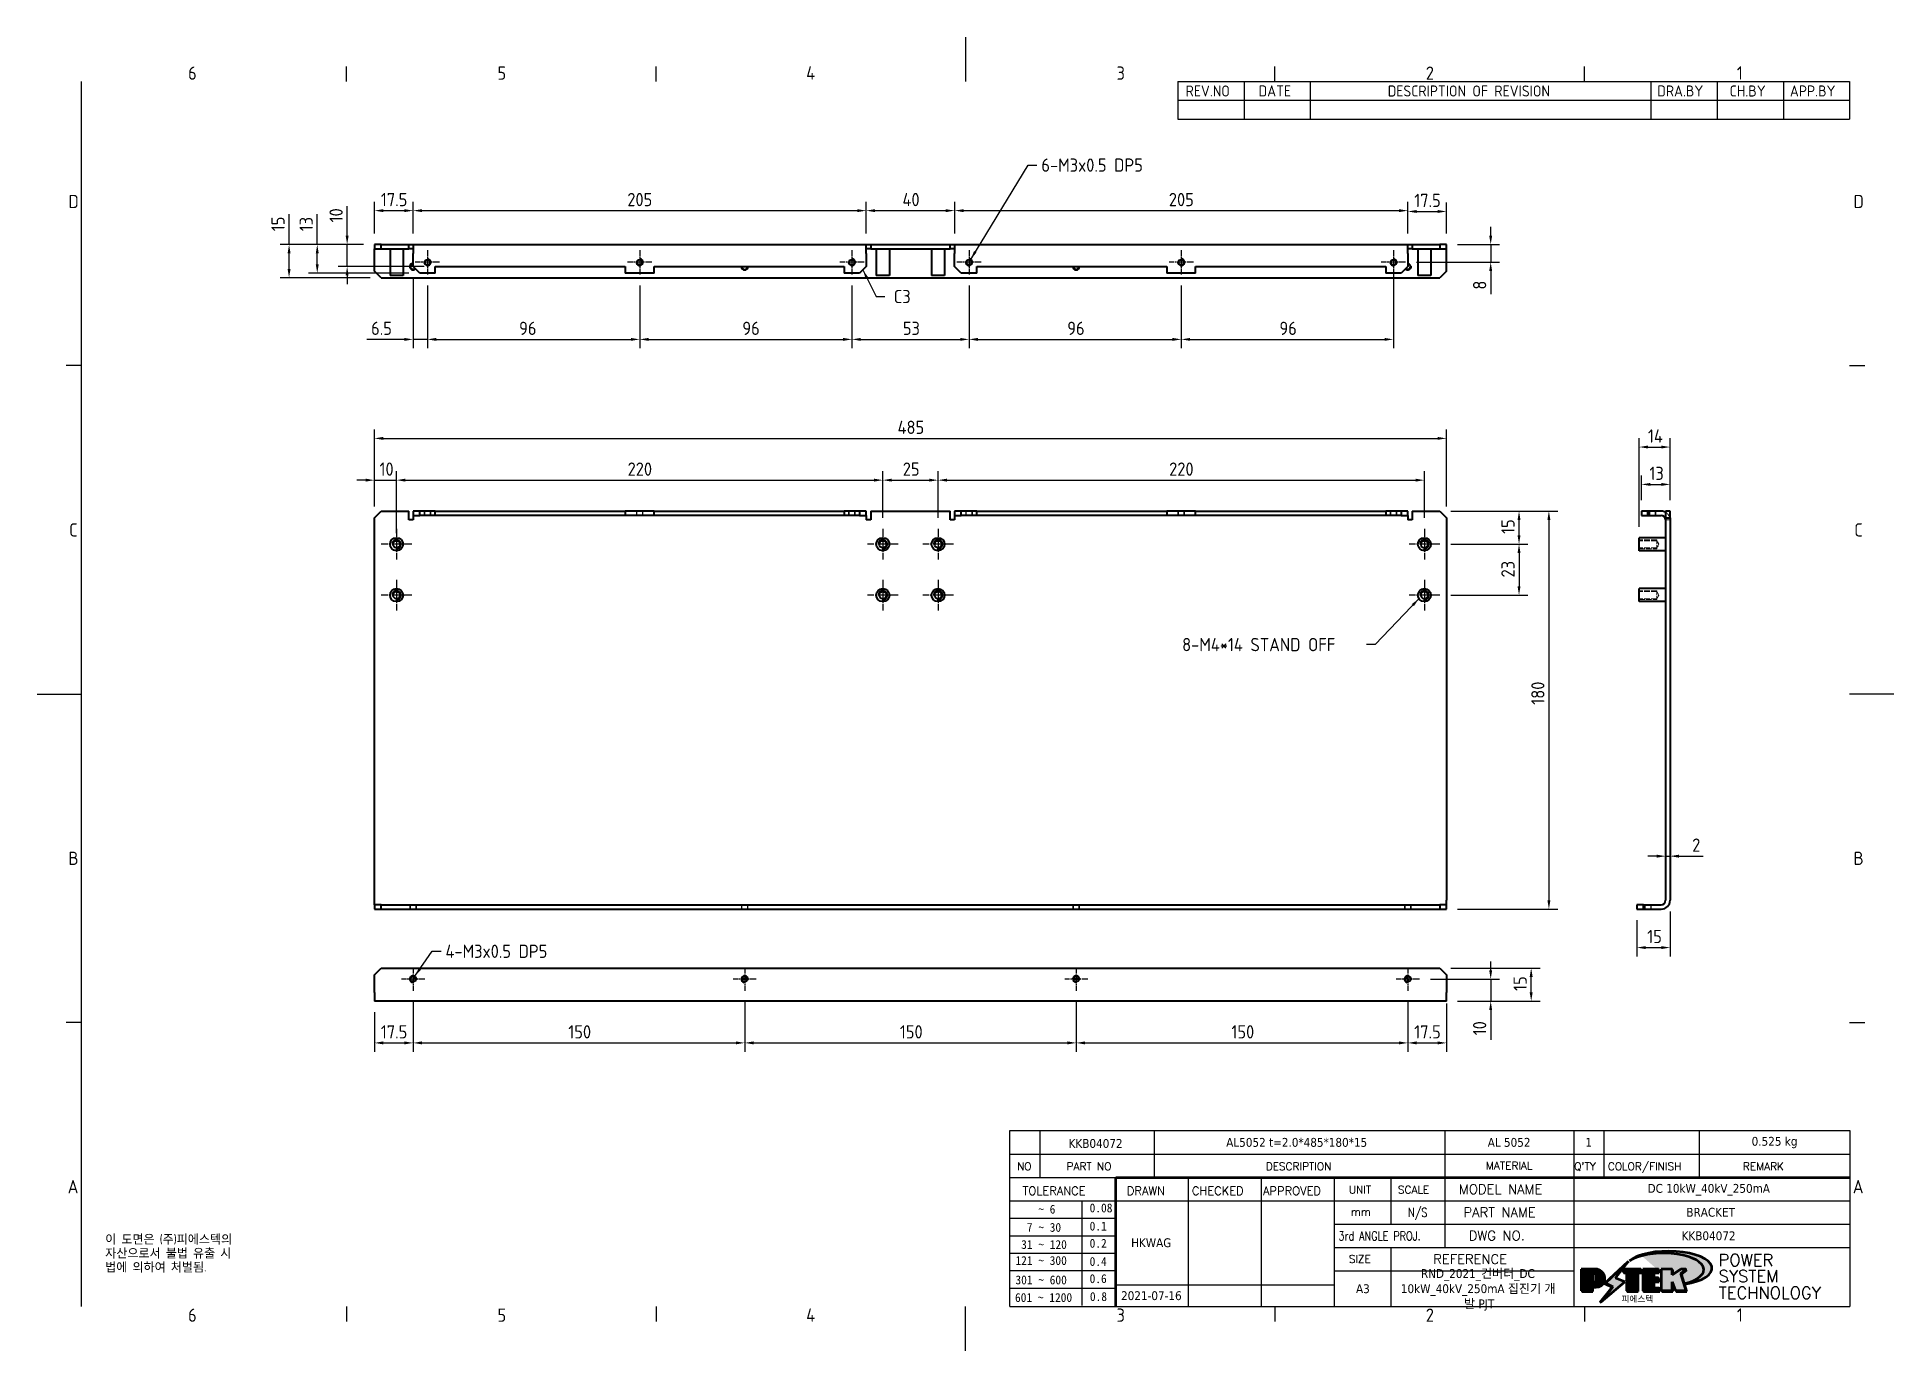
# Model space of a CAD drawing. Header units: millimetres. Extents: x 0 to 840, y 0 to 594.
import ezdxf
from ezdxf.enums import TextEntityAlignment as Align

# ---------------------------------------------------------------- set-up
doc = ezdxf.new("R2010")
doc.units = ezdxf.units.MM
doc.header["$LTSCALE"] = 2
doc.linetypes.add('CHAIN', pattern=[0.3543, 0.2362, -0.0295, 0.0591, -0.0295])
doc.linetypes.add('DASHED', pattern=[0.2067, 0.1654, -0.0413])
doc.layers.get('0').update_dxf_attribs({"color": 3, "lineweight": 25})
for name, color, linetype, lineweight in [('가려진 것(ISO)', 2, 'DASHED', 18), ('가시적인 것(ISO)', 3, 'Continuous', 40), ('가시적인 좁은 것(ISO)', 3, 'Continuous', 35), ('경계(ISO)', 7, 'Continuous', 25), ('기호(ISO)', 5, 'Continuous', 25), ('제목(ISO)', 5, 'Continuous', 50), ('중심 표식(ISO)', 1, 'Continuous', 25), ('치수(ISO)', 2, 'Continuous', 25), ('해치(ISO)', 7, 'Continuous', 18)]:
    doc.layers.add(name, color=color, linetype=linetype, lineweight=lineweight)
doc.styles.add('HAN_291', font='')
doc.styles.add('HAN_370', font='', dxfattribs={"width": 2})
doc.styles.add('ISO ProportionalPSTEK', font='isocp.shx')
doc.styles.add('RC_284', font='ROMANC.shx')
doc.styles.add('RC_287', font='ROMANC.shx')
doc.styles.add('RC_292', font='ROMANC.shx')
doc.styles.add('ROMANT_294', font='romant.shx')
doc.styles.add('문자 텍스트_PSTEK_POSCO', font='isocp.shx')
doc.styles.add('치수 텍스트_PSTEK_POSCO', font='isocp.shx')
doc.styles.add('텍스트 스타일198', font='tahoma.ttf')
doc.styles.add('텍스트 스타일333', font='ROMANC.shx', dxfattribs={"width": 0.8})
doc.styles.get('HAN_291').set_extended_font_data('GulimChe')
doc.styles.get('HAN_370').set_extended_font_data('GulimChe')
doc.dimstyles.new('치수_PSTEK_POSCO', dxfattribs={"dimscale": 2, "dimtxt": 3, "dimasz": 2, "dimexe": 2, "dimexo": 2.5, "dimgap": 1, "dimtad": 1, "dimrnd": 1e-08, "dimdsep": 46, "dimtxsty": '치수 텍스트_PSTEK_POSCO', "dimcen": 0.09, "dimdle": 10, "dimclrd": 7, "dimclre": 7, "dimclrt": 2, "dimadec": 1, "dimazin": 2, "dimtfac": 1, "dimtmove": 0, "dimatfit": 3, "dimfxl": 0, "dimtolj": 1, "dimlwd": -1, "dimlwe": -1, "dimarcsym": 0})
doc.dimstyles.new('치수_PSTEK_POSCO$7', dxfattribs={"dimscale": 2, "dimtxt": 3, "dimasz": 2, "dimexe": 2, "dimexo": 2.5, "dimgap": 1, "dimtad": 1, "dimrnd": 1e-08, "dimdsep": 46, "dimtxsty": '치수 텍스트_PSTEK_POSCO', "dimcen": 0.09, "dimdle": 10, "dimclrd": 7, "dimclre": 7, "dimclrt": 2, "dimadec": 1, "dimazin": 2, "dimtfac": 1, "dimtmove": 0, "dimatfit": 3, "dimfxl": 0, "dimtolj": 1, "dimlwd": -1, "dimlwe": -1, "dimarcsym": 0})

msp = doc.modelspace()

# ---------------------------------------------------------------- texts
at = {"layer": '기호(ISO)', "color": 2, "char_height": 6, "attachment_point": 4, "line_spacing_factor": 0.525, "style": '치수 텍스트_PSTEK_POSCO'}
for s, insert, width in [('{6-M3x0.5 DP5}', (454.33, 536.149), 54.56167), ('{4-M3x0.5 DP5}', (184.749, 180.67), 55.2334)]:
    msp.add_mtext(s, dxfattribs=dict(at, insert=insert, width=width))
at = {"layer": '기호(ISO)', "color": 2, "insert": (387.531, 476.727), "char_height": 6, "attachment_point": 4, "style": '치수 텍스트_PSTEK_POSCO'}
msp.add_mtext('{C3}', dxfattribs=at)
at = {"layer": '기호(ISO)', "color": 2, "insert": (518.016, 319.334), "char_height": 6, "width": 81.36115, "attachment_point": 4, "style": '치수 텍스트_PSTEK_POSCO'}
msp.add_mtext('{\\fISOCP|b0|i0;\\H6.0000;8-M4*14 STAND OFF}', dxfattribs=at)
at = {"layer": '기호(ISO)', "color": 7, "insert": (30.789, 52.457), "char_height": 4, "width": 102.48028, "attachment_point": 1, "line_spacing_factor": 0.944221, "style": '문자 텍스트_PSTEK_POSCO'}
msp.add_mtext('{이 도면은 (주)피에스텍의\\P자산으로서 불법 유출 시 \\P법에 의하여 처벌됨.}', dxfattribs=at)

# ---------------------------------------------------------------- blocks, each defined once
blk = doc.blocks.new('경계 Default Border')
at = {"layer": '경계(ISO)'}
for p, q in [((70, 287), (70, 290.4)), ((140, 287), (140, 290.4)), ((280, 287), (280, 290.4)), ((350, 287), (350, 290.4)), ((10, 222.75), (6.6, 222.75)), ((410, 222.75), (413.4, 222.75)), ((10, 74.25), (6.6, 74.25)), ((410, 74.25), (413.4, 74.25)), ((70, 10), (70, 6.6)), ((140, 10), (140, 6.6)), ((280, 10), (280, 6.6)), ((350, 10), (350, 6.6))]:
    blk.add_line(p, q, dxfattribs=at)
at = {"layer": '경계(ISO)', "flags": 128}
for points in [[(210, 297), (210, 287)], [(10, 10), (10, 287)], [(0, 148.5), (10, 148.5)], [(420, 148.5), (410, 148.5)], [(210, 0), (210, 10)]]:
    blk.add_lwpolyline(points, dxfattribs=at)
at = {"layer": '경계(ISO)', "color": 2, "char_height": 3, "attachment_point": 7, "style": '문자 텍스트_PSTEK_POSCO'}
for s, insert in [('6', (34.14, 287.37)), ('5', (104.14, 287.37)), ('4', (173.97, 287.4)), ('3', (244.17, 287.37)), ('2', (314.13, 287.37)), ('1', (384.49, 287.4)), ('D', (7.08, 258.35)), ('D', (410.88, 258.35)), ('C', (7.24, 184.1)), ('C', (411.04, 184.1)), ('B', (7.08, 109.85)), ('B', (410.88, 109.85)), ('A', (6.91, 35.62)), ('A', (410.71, 35.62)), ('6', (34.14, 6.57)), ('5', (104.14, 6.57)), ('4', (173.97, 6.6)), ('3', (244.17, 6.57)), ('2', (314.13, 6.57)), ('1', (384.49, 6.6))]:
    blk.add_mtext(s, dxfattribs=dict(at, insert=insert))
blk = doc.blocks.new('제목 블록 PSTEK')
for color, points in [(252, [(317.22, 17.06), (322.03, 21.63), (322.28, 21.94), (317.05, 16.98), (318.75, 16.19), (316, 12.72), (316.34, 13), (318.92, 16.27)]), (5, [(321.62, 17.42), (319.53, 18.25), (322.45, 22.02), (317.22, 17.06), (318.92, 16.27), (316.17, 12.8)]), (1, [(324.48, 19.61), (325.24, 19.61), (325.24, 20.26), (321.23, 20.26), (321.23, 19.61), (321.98, 19.61), (321.98, 15.34), (324.48, 15.34)]), (252, [(321.98, 19.61), (321.4, 19.61), (321.4, 19.46), (321.98, 19.46)]), (252, [(324.66, 19.46), (325.42, 19.46), (325.42, 20.11), (325.24, 20.11), (325.24, 19.61), (324.48, 19.61), (324.48, 15.34), (322.16, 15.34), (322.16, 15.19), (324.66, 15.19)]), (1, [(329.23, 20.26), (325.66, 20.26), (325.66, 15.34), (329.36, 15.34), (329.36, 15.99), (328.11, 15.99), (328.11, 17.56), (329.23, 17.56), (329.23, 18.26), (328.11, 18.26), (328.11, 19.61), (329.23, 19.61)]), (252, [(328.29, 19.46), (329.41, 19.46), (329.41, 20.11), (329.23, 20.11), (329.23, 19.61), (328.11, 19.61), (328.11, 18.26), (328.29, 18.26)]), (252, [(328.29, 17.42), (329.41, 17.42), (329.41, 18.11), (329.23, 18.11), (329.23, 17.56), (328.11, 17.56), (328.11, 15.99), (328.29, 15.99)]), (1, [(332.33, 20.26), (329.86, 20.26), (329.86, 15.34), (332.33, 15.34), (332.33, 17.43), (333.07, 15.34), (335.49, 15.34), (334.25, 19.31), (335.44, 20.26), (334.31, 20.26), (332.33, 19)]), (252, [(332.51, 16.93), (332.33, 17.43), (332.33, 15.34), (330.04, 15.34), (330.04, 15.19), (332.51, 15.19)]), (252, [(332.51, 20.11), (332.33, 20.11), (332.33, 19), (332.51, 19.11)]), (252, [(335.62, 20.11), (335.25, 20.11), (334.25, 19.31), (335.49, 15.34), (333.2, 15.34), (333.25, 15.19), (335.66, 15.19), (334.43, 19.16)]), (252, [(329.54, 15.85), (329.36, 15.85), (329.36, 15.34), (325.83, 15.34), (325.83, 15.19), (329.54, 15.19)])]:
    blk.add_hatch(color=color).paths.add_polyline_path(points)
h = blk.add_hatch(color=1)
edge = h.paths.add_edge_path(flags=0)
edge.add_line((314.22, 19.61), (314.22, 17))
edge.add_line((314.22, 17), (314.35, 17))
edge.add_arc((314.35, 17.65), 0.651, 270, 360)
edge.add_line((315, 17.65), (315, 18.96))
edge.add_arc((314.35, 18.96), 0.651, 0, 90)
edge.add_line((314.35, 19.61), (314.22, 19.61))
edge = h.paths.add_edge_path()
edge.add_arc((314.98, 18.29), 1.97, 270, 450)
edge.add_line((314.98, 20.26), (311.77, 20.26))
edge.add_line((311.77, 20.26), (311.77, 15.34))
edge.add_line((311.77, 15.34), (314.22, 15.34))
edge.add_line((314.22, 15.34), (314.22, 16.32))
edge.add_line((314.22, 16.32), (314.98, 16.32))
h = blk.add_hatch(color=252)
edge = h.paths.add_edge_path()
edge.add_arc((314.98, 18.29), 1.97, 270, 406.8279)
edge.add_arc((315.16, 18.14), 1.97, -90, 53.561, ccw=False)
edge.add_line((315.16, 16.17), (314.4, 16.17))
edge.add_line((314.4, 16.17), (314.4, 15.19))
edge.add_line((314.4, 15.19), (311.94, 15.19))
edge.add_line((311.94, 15.19), (311.94, 15.34))
edge.add_line((311.94, 15.34), (314.22, 15.34))
edge.add_line((314.22, 15.34), (314.22, 16.32))
edge.add_line((314.22, 16.32), (314.98, 16.32))
h = blk.add_hatch(color=252)
edge = h.paths.add_edge_path()
edge.add_line((314.4, 19.46), (314.53, 19.46))
edge.add_arc((314.53, 18.81), 0.651, 60.4189, 90, ccw=False)
edge.add_arc((314.35, 18.96), 0.651, 39.9699, 90)
edge.add_line((314.35, 19.61), (314.22, 19.61))
edge.add_line((314.22, 19.61), (314.22, 17))
edge.add_line((314.22, 17), (314.35, 17))
edge.add_arc((314.35, 17.65), 0.651, 270, 274.6931)
edge.add_line((314.4, 17), (314.4, 19.46))
at = {"layer": '해치(ISO)'}
h = blk.add_hatch(color=140, dxfattribs=at)
edge = h.paths.add_edge_path()
edge.add_ellipse((330.37, 20.16), major_axis=(9.1, 0), ratio=0.40699, start_angle=301.3098, end_angle=507.7437)
edge.add_ellipse((331.53, 20.46), major_axis=(-9.82, 0), ratio=0.39426, start_angle=111.5121, end_angle=334.4703, ccw=False)
edge.add_line((335.14, 16.86), (335.1, 16.99))
at = {"color": 180}
for p, q in [((182.48, 11.79), (182.48, 51.57)), ((182.48, 51.57), (372.48, 51.57)), ((189.27, 51.57), (189.27, 41.01)), ((215.22, 41.01), (215.22, 51.57)), ((280.88, 51.57), (280.88, 41.01)), ((310.09, 51.57), (310.09, 41.01)), ((316.9, 51.57), (316.9, 41.01)), ((338.46, 51.57), (338.46, 41.01)), ((372.48, 51.57), (372.48, 11.79)), ((182.48, 46.29), (372.48, 46.29)), ((182.48, 41.01), (206.45, 41.01)), ((222.94, 11.79), (222.94, 41.01)), ((239.43, 11.79), (239.43, 41.01)), ((255.92, 11.79), (255.92, 41.01)), ((268.69, 41.01), (268.69, 30.45)), ((280.88, 41.01), (280.88, 25.17)), ((310.09, 41.01), (310.09, 11.79)), ((182.48, 35.73), (206.45, 35.73)), ((198.86, 12.03), (198.86, 35.73)), ((206.45, 35.73), (372.48, 35.73)), ((182.48, 31.78), (206.45, 31.78)), ((255.92, 30.45), (372.48, 30.45)), ((182.48, 27.83), (206.45, 27.83)), ((182.48, 23.88), (206.45, 23.88)), ((255.92, 25.17), (372.48, 25.17)), ((268.69, 25.17), (268.69, 11.79)), ((182.48, 19.93), (206.45, 19.93)), ((255.92, 19.89), (310.09, 19.89)), ((182.48, 15.98), (206.45, 15.98)), ((206.45, 16.74), (255.92, 16.74)), ((182.48, 11.79), (372.48, 11.79))]:
    blk.add_line(p, q, dxfattribs=at)
at = {"color": 7, "lineweight": 50}
for p, q in [((206.45, 11.79), (206.45, 41.01)), ((206.45, 41.01), (372.48, 41.01))]:
    blk.add_line(p, q, dxfattribs=at)
at = {"color": 7}
for p, q in [((322.28, 21.94), (317.05, 16.98)), ((322.45, 22.02), (317.22, 17.06)), ((317.22, 17.06), (322.03, 21.63)), ((319.53, 18.25), (322.45, 22.02)), ((322.03, 21.63), (322.28, 21.94)), ((314.98, 20.26), (311.77, 20.26)), ((311.77, 20.26), (311.77, 15.34)), ((314.98, 20.26), (311.77, 20.26)), ((311.77, 20.26), (311.77, 15.34)), ((314.22, 17), (314.22, 19.61)), ((314.22, 19.61), (314.35, 19.61)), ((314.35, 19.61), (314.22, 19.61)), ((314.22, 19.61), (314.22, 17)), ((314.22, 17), (314.22, 19.61)), ((314.22, 19.61), (314.35, 19.61)), ((314.35, 17), (314.22, 17)), ((314.22, 17), (314.35, 17)), ((314.35, 17), (314.22, 17)), ((314.4, 19.46), (314.53, 19.46)), ((314.4, 17), (314.4, 19.46)), ((315, 18.96), (315, 17.65)), ((315, 18.96), (315, 17.65)), ((316.17, 12.8), (321.62, 17.42)), ((317.05, 16.98), (318.75, 16.19)), ((318.92, 16.27), (317.22, 17.06)), ((317.22, 17.06), (318.92, 16.27)), ((321.62, 17.42), (319.53, 18.25)), ((325.24, 20.26), (321.23, 20.26)), ((321.23, 20.26), (321.23, 19.61)), ((325.24, 20.26), (321.23, 20.26)), ((321.23, 20.26), (321.23, 19.61)), ((321.23, 19.61), (321.98, 19.61)), ((321.23, 19.61), (321.98, 19.61)), ((321.4, 19.61), (321.4, 19.46)), ((321.98, 19.61), (321.4, 19.61)), ((321.4, 19.46), (321.98, 19.46)), ((321.98, 19.61), (321.98, 15.34)), ((321.98, 19.46), (321.98, 19.61)), ((321.98, 19.61), (321.98, 15.34)), ((324.48, 19.61), (325.24, 19.61)), ((324.48, 15.34), (324.48, 19.61)), ((325.24, 19.61), (324.48, 19.61)), ((324.48, 19.61), (324.48, 15.34)), ((324.48, 19.61), (325.24, 19.61)), ((324.48, 15.34), (324.48, 19.61)), ((324.66, 19.46), (325.42, 19.46)), ((324.66, 15.19), (324.66, 19.46)), ((325.24, 19.61), (325.24, 20.26)), ((325.24, 19.61), (325.24, 20.26)), ((325.42, 20.11), (325.24, 20.11)), ((325.24, 20.11), (325.24, 19.61)), ((325.42, 19.46), (325.42, 20.11)), ((329.23, 20.26), (325.66, 20.26)), ((325.66, 20.26), (325.66, 15.34)), ((325.66, 20.26), (325.66, 15.34)), ((329.23, 20.26), (325.66, 20.26)), ((328.11, 18.26), (328.11, 19.61)), ((328.11, 19.61), (329.23, 19.61)), ((329.23, 19.61), (328.11, 19.61)), ((328.11, 19.61), (328.11, 18.26)), ((328.11, 18.26), (328.11, 19.61)), ((328.11, 19.61), (329.23, 19.61)), ((329.23, 18.26), (328.11, 18.26)), ((328.11, 18.26), (328.29, 18.26)), ((329.23, 18.26), (328.11, 18.26)), ((328.11, 17.56), (329.23, 17.56)), ((328.11, 15.99), (328.11, 17.56)), ((329.23, 17.56), (328.11, 17.56)), ((328.11, 17.56), (328.11, 15.99)), ((328.11, 17.56), (329.23, 17.56)), ((328.11, 15.99), (328.11, 17.56)), ((328.29, 18.26), (328.29, 19.46)), ((328.29, 19.46), (329.41, 19.46)), ((328.29, 15.99), (328.29, 17.42)), ((328.29, 17.42), (329.41, 17.42)), ((329.23, 19.61), (329.23, 20.26)), ((329.23, 19.61), (329.23, 20.26)), ((329.41, 20.11), (329.23, 20.11)), ((329.23, 20.11), (329.23, 19.61)), ((329.23, 17.56), (329.23, 18.26)), ((329.23, 17.56), (329.23, 18.26)), ((329.41, 18.11), (329.23, 18.11)), ((329.23, 18.11), (329.23, 17.56)), ((329.41, 19.46), (329.41, 20.11)), ((329.41, 17.42), (329.41, 18.11)), ((332.33, 20.26), (329.86, 20.26)), ((329.86, 20.26), (329.86, 15.34)), ((329.86, 20.26), (329.86, 15.34)), ((332.33, 20.26), (329.86, 20.26)), ((334.31, 20.26), (332.33, 19)), ((332.33, 19), (332.33, 20.26)), ((334.31, 20.26), (332.33, 19)), ((332.33, 19), (332.33, 20.26)), ((332.51, 20.11), (332.33, 20.11)), ((332.33, 20.11), (332.33, 19)), ((332.33, 19), (332.51, 19.11)), ((332.33, 17.43), (333.07, 15.34)), ((332.33, 15.34), (332.33, 17.43)), ((332.51, 16.93), (332.33, 17.43)), ((332.33, 17.43), (332.33, 15.34)), ((332.33, 17.43), (333.07, 15.34)), ((332.33, 15.34), (332.33, 17.43)), ((332.51, 19.11), (332.51, 20.11)), ((332.51, 15.19), (332.51, 16.93)), ((334.25, 19.31), (335.44, 20.26)), ((334.25, 19.31), (335.44, 20.26)), ((335.25, 20.11), (334.25, 19.31)), ((335.49, 15.34), (334.25, 19.31)), ((334.25, 19.31), (335.49, 15.34)), ((335.49, 15.34), (334.25, 19.31)), ((335.44, 20.26), (334.31, 20.26)), ((335.44, 20.26), (334.31, 20.26)), ((334.43, 19.16), (335.62, 20.11)), ((335.66, 15.19), (334.43, 19.16)), ((335.62, 20.11), (335.25, 20.11)), ((345.04, 17.5), (344.99, 17.69)), ((311.77, 15.34), (314.22, 15.34)), ((311.77, 15.34), (314.22, 15.34)), ((314.22, 15.34), (311.94, 15.34)), ((311.94, 15.34), (311.94, 15.19)), ((311.94, 15.19), (314.4, 15.19)), ((314.22, 16.32), (314.98, 16.32)), ((314.22, 15.34), (314.22, 16.32)), ((314.98, 16.32), (314.22, 16.32)), ((314.22, 16.32), (314.22, 15.34)), ((314.22, 16.32), (314.98, 16.32)), ((314.22, 15.34), (314.22, 16.32)), ((314.4, 16.17), (315.16, 16.17)), ((314.4, 15.19), (314.4, 16.17)), ((318.75, 16.19), (316, 12.72)), ((316, 12.72), (316.34, 13)), ((318.92, 16.27), (316.17, 12.8)), ((316.34, 13), (318.92, 16.27)), ((321.98, 15.34), (324.48, 15.34)), ((321.98, 15.34), (324.48, 15.34)), ((324.48, 15.34), (322.16, 15.34)), ((322.16, 15.34), (322.16, 15.19)), ((322.16, 15.19), (324.66, 15.19)), ((325.66, 15.34), (329.36, 15.34)), ((325.66, 15.34), (329.36, 15.34)), ((329.36, 15.34), (325.83, 15.34)), ((325.83, 15.34), (325.83, 15.19)), ((325.83, 15.19), (329.54, 15.19)), ((329.36, 15.99), (328.11, 15.99)), ((328.11, 15.99), (328.29, 15.99)), ((329.36, 15.99), (328.11, 15.99)), ((329.36, 15.34), (329.36, 15.99)), ((329.36, 15.34), (329.36, 15.99)), ((329.54, 15.85), (329.36, 15.85)), ((329.36, 15.85), (329.36, 15.34)), ((329.54, 15.19), (329.54, 15.85)), ((329.86, 15.34), (332.33, 15.34)), ((329.86, 15.34), (332.33, 15.34)), ((332.33, 15.34), (330.04, 15.34)), ((330.04, 15.34), (330.04, 15.19)), ((330.04, 15.19), (332.51, 15.19)), ((333.07, 15.34), (335.49, 15.34)), ((333.07, 15.34), (335.49, 15.34)), ((335.49, 15.34), (333.2, 15.34)), ((333.2, 15.34), (333.25, 15.19)), ((333.25, 15.19), (335.66, 15.19))]:
    blk.add_line(p, q, dxfattribs=at)
at = {"color": 5}
for p, q in [((322.45, 22.02), (317.22, 17.06)), ((319.53, 18.25), (322.45, 22.02)), ((316.17, 12.8), (321.62, 17.42)), ((317.22, 17.06), (318.92, 16.27)), ((321.62, 17.42), (319.53, 18.25)), ((318.92, 16.27), (316.17, 12.8))]:
    blk.add_line(p, q, dxfattribs=at)
at = {"color": 1}
for p, q in [((314.98, 20.26), (311.77, 20.26)), ((311.77, 20.26), (311.77, 15.34)), ((314.22, 17), (314.22, 19.61)), ((314.22, 19.61), (314.35, 19.61)), ((314.35, 17), (314.22, 17)), ((315, 18.96), (315, 17.65)), ((325.24, 20.26), (321.23, 20.26)), ((321.23, 20.26), (321.23, 19.61)), ((321.23, 19.61), (321.98, 19.61)), ((321.98, 19.61), (321.98, 15.34)), ((324.48, 19.61), (325.24, 19.61)), ((324.48, 15.34), (324.48, 19.61)), ((325.24, 19.61), (325.24, 20.26)), ((329.23, 20.26), (325.66, 20.26)), ((325.66, 20.26), (325.66, 15.34)), ((328.11, 18.26), (328.11, 19.61)), ((328.11, 19.61), (329.23, 19.61)), ((329.23, 18.26), (328.11, 18.26)), ((328.11, 17.56), (329.23, 17.56)), ((328.11, 15.99), (328.11, 17.56)), ((329.23, 19.61), (329.23, 20.26)), ((329.23, 17.56), (329.23, 18.26)), ((332.33, 20.26), (329.86, 20.26)), ((329.86, 20.26), (329.86, 15.34)), ((334.31, 20.26), (332.33, 19)), ((332.33, 19), (332.33, 20.26)), ((332.33, 17.43), (333.07, 15.34)), ((332.33, 15.34), (332.33, 17.43)), ((334.25, 19.31), (335.44, 20.26)), ((335.49, 15.34), (334.25, 19.31)), ((335.44, 20.26), (334.31, 20.26)), ((311.77, 15.34), (314.22, 15.34)), ((314.22, 16.32), (314.98, 16.32)), ((314.22, 15.34), (314.22, 16.32)), ((321.98, 15.34), (324.48, 15.34)), ((325.66, 15.34), (329.36, 15.34)), ((329.36, 15.99), (328.11, 15.99)), ((329.36, 15.34), (329.36, 15.99)), ((329.86, 15.34), (332.33, 15.34)), ((333.07, 15.34), (335.49, 15.34))]:
    blk.add_line(p, q, dxfattribs=at)
at = {"color": 7}
for centre, radius, start, end in [((314.35, 18.96), 0.651, 0, 90), ((314.35, 18.96), 0.651, 39.9699, 90), ((314.35, 18.96), 0.651, 0, 90), ((314.35, 17.65), 0.651, 270, 0), ((314.35, 17.65), 0.651, 270, 0), ((314.35, 17.65), 0.651, 270, 274.6931), ((314.53, 18.81), 0.651, 60.4189, 90), ((314.98, 18.29), 1.97, 270, 90), ((314.98, 18.29), 1.97, 270, 90), ((314.98, 18.29), 1.97, 270, 46.8279), ((315.16, 18.14), 1.97, 270, 53.561)]:
    blk.add_arc(centre, radius, start, end, dxfattribs=at)
at = {"color": 1}
for centre, radius, start, end in [((314.35, 18.96), 0.651, 0, 90), ((314.35, 17.65), 0.651, 270, 0), ((314.98, 18.29), 1.97, 270, 90)]:
    blk.add_arc(centre, radius, start, end, dxfattribs=at)
at = {"layer": '제목(ISO)', "lineweight": 18}
blk.add_line((182.48, 35.73), (182.48, 11.79), dxfattribs=at)
at = {"layer": '제목(ISO)'}
for p, q in [((322.28, 21.94), (317.05, 16.98)), ((322.45, 22.02), (317.22, 17.06)), ((317.22, 17.06), (322.03, 21.63)), ((319.53, 18.25), (322.45, 22.02)), ((322.03, 21.63), (322.28, 21.94)), ((314.98, 20.26), (311.77, 20.26)), ((311.77, 20.26), (311.77, 15.34)), ((314.22, 17), (314.22, 19.61)), ((314.22, 19.61), (314.35, 19.61)), ((314.35, 19.61), (314.22, 19.61)), ((314.22, 19.61), (314.22, 17)), ((314.35, 17), (314.22, 17)), ((314.22, 17), (314.35, 17)), ((314.4, 19.46), (314.53, 19.46)), ((314.4, 17), (314.4, 19.46)), ((315, 18.96), (315, 17.65)), ((316.17, 12.8), (321.62, 17.42)), ((317.05, 16.98), (318.75, 16.19)), ((317.22, 17.06), (318.92, 16.27)), ((318.92, 16.27), (317.22, 17.06)), ((321.62, 17.42), (319.53, 18.25)), ((325.24, 20.26), (321.23, 20.26)), ((321.23, 20.26), (321.23, 19.61)), ((321.23, 19.61), (321.98, 19.61)), ((321.98, 19.61), (321.4, 19.61)), ((321.4, 19.61), (321.4, 19.46)), ((321.4, 19.46), (321.98, 19.46)), ((321.98, 19.61), (321.98, 15.34)), ((321.98, 19.46), (321.98, 19.61)), ((324.48, 19.61), (325.24, 19.61)), ((324.48, 15.34), (324.48, 19.61)), ((325.24, 19.61), (324.48, 19.61)), ((324.48, 19.61), (324.48, 15.34)), ((324.66, 19.46), (325.42, 19.46)), ((324.66, 15.19), (324.66, 19.46)), ((325.24, 19.61), (325.24, 20.26)), ((325.42, 20.11), (325.24, 20.11)), ((325.24, 20.11), (325.24, 19.61)), ((325.42, 19.46), (325.42, 20.11)), ((329.23, 20.26), (325.66, 20.26)), ((325.66, 20.26), (325.66, 15.34)), ((328.11, 18.26), (328.11, 19.61)), ((328.11, 19.61), (329.23, 19.61)), ((329.23, 19.61), (328.11, 19.61)), ((328.11, 19.61), (328.11, 18.26)), ((329.23, 18.26), (328.11, 18.26)), ((328.11, 18.26), (328.29, 18.26)), ((328.11, 15.99), (328.11, 17.56)), ((328.11, 17.56), (329.23, 17.56)), ((329.23, 17.56), (328.11, 17.56)), ((328.11, 17.56), (328.11, 15.99)), ((328.29, 19.46), (329.41, 19.46)), ((328.29, 18.26), (328.29, 19.46)), ((328.29, 17.42), (329.41, 17.42)), ((328.29, 15.99), (328.29, 17.42)), ((329.23, 19.61), (329.23, 20.26)), ((329.41, 20.11), (329.23, 20.11)), ((329.23, 20.11), (329.23, 19.61)), ((329.23, 17.56), (329.23, 18.26)), ((329.41, 18.11), (329.23, 18.11)), ((329.23, 18.11), (329.23, 17.56)), ((329.41, 19.46), (329.41, 20.11)), ((329.41, 17.42), (329.41, 18.11)), ((332.33, 20.26), (329.86, 20.26)), ((329.86, 20.26), (329.86, 15.34)), ((334.31, 20.26), (332.33, 19)), ((332.33, 19), (332.33, 20.26)), ((332.51, 20.11), (332.33, 20.11)), ((332.33, 20.11), (332.33, 19)), ((332.33, 19), (332.51, 19.11)), ((332.33, 15.34), (332.33, 17.43)), ((332.33, 17.43), (333.07, 15.34)), ((332.51, 16.93), (332.33, 17.43)), ((332.33, 17.43), (332.33, 15.34)), ((332.51, 19.11), (332.51, 20.11)), ((332.51, 15.19), (332.51, 16.93)), ((334.25, 19.31), (335.44, 20.26)), ((335.25, 20.11), (334.25, 19.31)), ((335.49, 15.34), (334.25, 19.31)), ((334.25, 19.31), (335.49, 15.34)), ((335.44, 20.26), (334.31, 20.26)), ((334.43, 19.16), (335.62, 20.11)), ((335.66, 15.19), (334.43, 19.16)), ((335.62, 20.11), (335.25, 20.11)), ((311.77, 15.34), (314.22, 15.34)), ((314.22, 15.34), (311.94, 15.34)), ((311.94, 15.34), (311.94, 15.19)), ((311.94, 15.19), (314.4, 15.19)), ((314.22, 15.34), (314.22, 16.32)), ((314.22, 16.32), (314.98, 16.32)), ((314.98, 16.32), (314.22, 16.32)), ((314.22, 16.32), (314.22, 15.34)), ((314.4, 15.19), (314.4, 16.17)), ((314.4, 16.17), (315.16, 16.17)), ((318.75, 16.19), (316, 12.72)), ((316, 12.72), (316.34, 13)), ((318.92, 16.27), (316.17, 12.8)), ((316.34, 13), (318.92, 16.27)), ((321.98, 15.34), (324.48, 15.34)), ((324.48, 15.34), (322.16, 15.34)), ((322.16, 15.34), (322.16, 15.19)), ((322.16, 15.19), (324.66, 15.19)), ((325.66, 15.34), (329.36, 15.34)), ((329.36, 15.34), (325.83, 15.34)), ((325.83, 15.34), (325.83, 15.19)), ((325.83, 15.19), (329.54, 15.19)), ((329.36, 15.99), (328.11, 15.99)), ((328.11, 15.99), (328.29, 15.99)), ((329.36, 15.34), (329.36, 15.99)), ((329.54, 15.85), (329.36, 15.85)), ((329.36, 15.85), (329.36, 15.34)), ((329.54, 15.19), (329.54, 15.85)), ((329.86, 15.34), (332.33, 15.34)), ((332.33, 15.34), (330.04, 15.34)), ((330.04, 15.34), (330.04, 15.19)), ((330.04, 15.19), (332.51, 15.19)), ((333.07, 15.34), (335.49, 15.34)), ((335.49, 15.34), (333.2, 15.34)), ((333.2, 15.34), (333.25, 15.19)), ((333.25, 15.19), (335.66, 15.19))]:
    blk.add_line(p, q, dxfattribs=at)
at = {"layer": '제목(ISO)', "color": 4}
blk.add_line((335.14, 16.86), (335.1, 16.99), dxfattribs=at)
at = {"layer": '제목(ISO)'}
for centre, radius, start, end in [((314.35, 18.96), 0.651, 0, 90), ((314.35, 18.96), 0.651, 39.9699, 90), ((314.35, 17.65), 0.651, 270, 0), ((314.35, 17.65), 0.651, 270, 274.6931), ((314.53, 18.81), 0.651, 60.4189, 90), ((314.98, 18.29), 1.97, 46.8279, 90), ((314.98, 18.29), 1.97, 270, 46.8279), ((314.98, 18.29), 1.97, 270, 46.8279), ((315.16, 18.14), 1.97, 270, 53.561)]:
    blk.add_arc(centre, radius, start, end, dxfattribs=at)
at = {"layer": '제목(ISO)', "color": 4}
for centre, major_axis, ratio, start_param, end_param in [((331.53, 20.46), (9.82, 0), 0.39426, 5.087845, 8.9792), ((330.37, 20.16), (9.1, 0), 0.40699, 5.258849, 8.861799)]:
    blk.add_ellipse(centre, major_axis=major_axis, ratio=ratio, start_param=start_param, end_param=end_param, dxfattribs=at)
at = {"color": 2}
for s, height, style, p in [('NO', 1.742, 'RC_284', (184.14, 42.62)), ('PART NO', 1.742, 'RC_284', (195.34, 42.62)), ('DESCRIPTION', 1.7424, 'RC_284', (240.4, 42.62)), ("Q'TY", 1.742, 'RC_284', (310.14, 42.62)), ('COLOR/FINISH', 1.7424, 'RC_284', (317.77, 42.62)), ('REMARK', 1.742, 'RC_284', (348.35, 42.62)), (' TOLERANCE', 1.9, 'RC_287', (184.09, 37.01)), ('DRAWN', 1.9, 'RC_287', (208.98, 37.01)), ('CHECKED', 1.9, 'RC_287', (223.69, 37.01)), ('APPROVED', 1.9, 'RC_287', (239.78, 37.01)), ('UNIT', 1.742, 'RC_284', (259.17, 37.34)), ('SCALE', 1.742, 'RC_284', (270.29, 37.34)), ('MODEL NAME', 2.178, 'RC_292', (284.1, 37.25)), ('    ~ 6', 2, 'HAN_291', (183.77, 32.82)), ('0.08', 2, 'HAN_291', (200.55, 33.1)), ('PART NAME', 2.178, 'RC_292', (285.14, 32.03)), ('  7 ~ 30', 2, 'HAN_291', (183.77, 28.71)), ('0.1', 2, 'HAN_291', (200.55, 28.99)), ('mm', 1.742, 'RC_284', (259.65, 32.35)), (' 31 ~ 120', 2, 'HAN_291', (183.77, 24.83)), ('0.2', 2, 'HAN_291', (200.55, 25.11)), (' DWG NO.', 2.178, 'RC_292', (284.81, 26.75)), ('121 ~ 300', 2, 'HAN_291', (183.77, 21.21)), ('0.4', 2, 'HAN_291', (200.55, 21)), ('SIZE', 1.742, 'RC_284', (259.17, 21.69)), ('REFERENCE', 2.178, 'RC_292', (278.27, 21.43)), ('301 ~ 600', 2, 'HAN_291', (183.77, 16.83)), ('0.6', 2, 'HAN_291', (200.55, 17.12)), ('601 ~ 1200', 2, 'HAN_291', (183.68, 12.85)), ('0.8', 2, 'HAN_291', (200.61, 13.06))]:
    blk.add_text(s, height=height, dxfattribs=dict(at, style=style)).set_placement(p)
at = {"color": 2, "style": 'RC_284'}
blk.add_text('MATERIAL', height=1.742, dxfattribs=at).set_placement((295.48, 43.65), align=Align.MIDDLE_CENTER)
at = {"color": 7, "style": '텍스트 스타일333', "width": 0.8}
blk.add_text('N/S', height=2, dxfattribs=at).set_placement((274.78, 33.09), align=Align.MIDDLE_CENTER)
at = {"color": 2, "style": '텍스트 스타일333', "width": 0.8}
blk.add_text('3rd ANGLE PROJ.', height=2, dxfattribs=at).set_placement((256.84, 26.76))
at = {"color": 7, "style": 'ROMANT_294'}
for s, p in [('POWER', (342.83, 20.97)), ('SYSTEM', (342.83, 17.33)), ('TECHNOLOGY', (342.83, 13.57))]:
    blk.add_text(s, height=2.7, dxfattribs=at).set_placement(p)
at = {"color": 7, "insert": (320.85, 14.21), "char_height": 1.4, "attachment_point": 1, "line_spacing_factor": 0.332, "style": 'HAN_370'}
blk.add_mtext('\\fHY견고딕|b0|i0;\\H1.4000;피에스텍', dxfattribs=at)
at = {"layer": '제목(ISO)', "color": 7, "style": '텍스트 스타일198'}
for tag, p in [('질량\\P3;_001', (350.3, 48.16)), ('부품_번호_001', (195.8, 47.68)), ('설명_001', (231.45, 47.92)), ('재질_001', (290.6, 47.93)), ("3._Q'TY_001", (312.71, 47.92)), ('1._MODEL_NAME_001', (326.77, 37.52)), ('제목_001', (335.53, 32.12)), ('설계자_001', (209.94, 25.23)), ('부품_번호_001', (334.45, 26.81)), ('시트_크기_001', (260.81, 14.84)), ('프로젝트_002', (270.95, 14.85)), ('프로젝트_001', (275.49, 18.27)), ('작성_날짜_001', (207.66, 13.27)), ('프로젝트_003', (285.25, 11.42))]:
    blk.add_attdef(tag, p, '', height=2, dxfattribs=at)
for tag, p in [('4._COLOR', (327.68, 48.93)), ('점검자', (231.18, 26.23)), ('엔지니어링_승인자', (247.67, 26.23)), ('점검_날짜', (231.18, 14.27)), ('엔지니어링_승인_날짜', (247.67, 14.27))]:
    blk.add_attdef(tag, text='', height=2, dxfattribs=at).set_placement(p, align=Align.MIDDLE_CENTER)
blk = doc.blocks.new('리비전 내역')
at = {"layer": '기호(ISO)'}
for p, q in [((258, 287), (410, 287)), ((258, 287), (258, 282.72)), ((273, 287), (273, 282.72)), ((288, 287), (288, 282.72)), ((365, 287), (365, 282.72)), ((380, 287), (380, 282.72)), ((395, 287), (395, 282.72)), ((410, 287), (410, 282.72)), ((258, 282.72), (410, 282.72)), ((258, 282.72), (258, 278.44)), ((273, 282.72), (273, 278.44)), ((288, 282.72), (288, 278.44)), ((365, 282.72), (365, 278.44)), ((380, 282.72), (380, 278.44)), ((395, 282.72), (395, 278.44)), ((410, 282.72), (410, 278.44)), ((258, 278.44), (410, 278.44))]:
    blk.add_line(p, q, dxfattribs=at)
at = {"layer": '기호(ISO)', "color": 2, "char_height": 2.5, "attachment_point": 7, "style": 'ISO ProportionalPSTEK'}
for s, insert in [('REV.NO', (259.79, 283.58)), ('DATE', (276.31, 283.58)), ('DESCRIPTION OF REVISION', (305.51, 283.58)), ('DRA.BY', (366.48, 283.58)), ('CH.BY', (382.86, 283.58)), ('APP.BY', (396.48, 283.58))]:
    blk.add_mtext(s, dxfattribs=dict(at, insert=insert))
blk = doc.blocks.new('*D22')
at = {"layer": 'Defpoints', "color": 0}
for p in [(162.6, 393.69), (152.6, 376.71), (162.6, 364.71)]:
    blk.add_point(p, dxfattribs=at)
at = {"layer": '치수(ISO)', "color": 7}
for p, q in [((152.6, 381.71), (152.6, 397.69)), ((162.6, 369.71), (162.6, 397.69)), ((148.6, 393.69), (144.6, 393.69)), ((152.6, 393.69), (162.6, 393.69)), ((166.6, 393.69), (170.6, 393.69))]:
    blk.add_line(p, q, dxfattribs=at)
for points in [[(148.6, 394.36), (148.6, 393.03), (152.6, 393.69)], [(166.6, 394.36), (166.6, 393.03), (162.6, 393.69)]]:
    blk.add_solid(points, dxfattribs=at)
at = {"layer": '치수(ISO)', "color": 2, "insert": (154.89, 398.69), "char_height": 6, "attachment_point": 4, "style": '치수 텍스트_PSTEK_POSCO'}
blk.add_mtext('\\A1;10', dxfattribs=at)
blk = doc.blocks.new('*D23')
at = {"layer": 'Defpoints', "color": 0}
for p in [(382.6, 393.69), (382.6, 371.66), (162.6, 364.71)]:
    blk.add_point(p, dxfattribs=at)
at = {"layer": '치수(ISO)', "color": 7}
for p, q in [((162.6, 369.71), (162.6, 397.69)), ((382.6, 376.66), (382.6, 397.69)), ((166.6, 393.69), (378.6, 393.69))]:
    blk.add_line(p, q, dxfattribs=at)
for points in [[(166.6, 394.36), (166.6, 393.03), (162.6, 393.69)], [(378.6, 394.36), (378.6, 393.03), (382.6, 393.69)]]:
    blk.add_solid(points, dxfattribs=at)
at = {"layer": '치수(ISO)', "color": 2, "insert": (267.14, 398.69), "char_height": 6, "attachment_point": 4, "style": '치수 텍스트_PSTEK_POSCO'}
blk.add_mtext('\\A1;220', dxfattribs=at)
blk = doc.blocks.new('*D24')
at = {"layer": 'Defpoints', "color": 0}
for p in [(407.6, 393.69), (382.6, 371.66), (407.6, 371.66)]:
    blk.add_point(p, dxfattribs=at)
at = {"layer": '치수(ISO)', "color": 7}
for p, q in [((382.6, 376.66), (382.6, 397.69)), ((407.6, 376.66), (407.6, 397.69)), ((386.6, 393.69), (403.6, 393.69))]:
    blk.add_line(p, q, dxfattribs=at)
for points in [[(386.6, 394.36), (386.6, 393.03), (382.6, 393.69)], [(403.6, 394.36), (403.6, 393.03), (407.6, 393.69)]]:
    blk.add_solid(points, dxfattribs=at)
at = {"layer": '치수(ISO)', "color": 2, "insert": (391.62, 398.69), "char_height": 6, "attachment_point": 4, "style": '치수 텍스트_PSTEK_POSCO'}
blk.add_mtext('\\A1;25', dxfattribs=at)
blk = doc.blocks.new('*D25')
at = {"layer": 'Defpoints', "color": 0}
for p in [(627.6, 393.69), (407.6, 371.66), (627.6, 371.66)]:
    blk.add_point(p, dxfattribs=at)
at = {"layer": '치수(ISO)', "color": 7}
for p, q in [((407.6, 376.66), (407.6, 397.69)), ((627.6, 376.66), (627.6, 397.69)), ((411.6, 393.69), (623.6, 393.69))]:
    blk.add_line(p, q, dxfattribs=at)
for points in [[(411.6, 394.36), (411.6, 393.03), (407.6, 393.69)], [(623.6, 394.36), (623.6, 393.03), (627.6, 393.69)]]:
    blk.add_solid(points, dxfattribs=at)
at = {"layer": '치수(ISO)', "color": 2, "insert": (512.14, 398.69), "char_height": 6, "attachment_point": 4, "style": '치수 텍스트_PSTEK_POSCO'}
blk.add_mtext('\\A1;220', dxfattribs=at)
blk = doc.blocks.new('*D26')
at = {"layer": 'Defpoints', "color": 0}
for p in [(620.1, 162.85), (637.6, 162.08), (637.6, 139.24)]:
    blk.add_point(p, dxfattribs=at)
at = {"layer": '치수(ISO)', "color": 7}
for p, q in [((620.1, 157.85), (620.1, 135.24)), ((637.6, 157.08), (637.6, 135.24)), ((624.1, 139.24), (633.6, 139.24))]:
    blk.add_line(p, q, dxfattribs=at)
for points in [[(624.1, 139.91), (624.1, 138.57), (620.1, 139.24)], [(633.6, 139.91), (633.6, 138.57), (637.6, 139.24)]]:
    blk.add_solid(points, dxfattribs=at)
at = {"layer": '치수(ISO)', "color": 2, "insert": (623.02, 144.24), "char_height": 6, "attachment_point": 4, "style": '치수 텍스트_PSTEK_POSCO'}
blk.add_mtext('\\A1;17.5', dxfattribs=at)
blk = doc.blocks.new('*D27')
at = {"layer": 'Defpoints', "color": 0}
for p in [(625.33, 168.08), (657.6, 168.08), (637.6, 158.08)]:
    blk.add_point(p, dxfattribs=at)
at = {"layer": '치수(ISO)', "color": 7}
for p, q in [((630.33, 168.08), (661.6, 168.08)), ((657.6, 172.08), (657.6, 176.08)), ((657.6, 168.08), (657.6, 158.08)), ((642.6, 158.08), (661.6, 158.08)), ((657.6, 154.08), (657.6, 140.67))]:
    blk.add_line(p, q, dxfattribs=at)
for points in [[(656.93, 172.08), (658.26, 172.08), (657.6, 168.08)], [(656.93, 154.08), (658.26, 154.08), (657.6, 158.08)]]:
    blk.add_solid(points, dxfattribs=at)
at = {"layer": '치수(ISO)', "color": 2, "insert": (652.6, 142.67), "char_height": 6, "attachment_point": 4, "rotation": 90, "style": '치수 텍스트_PSTEK_POSCO'}
blk.add_mtext('\\A1;10', dxfattribs=at)
blk = doc.blocks.new('*D28')
at = {"layer": 'Defpoints', "color": 0}
for p in [(634.6, 173.08), (675.92, 173.08), (637.6, 158.08)]:
    blk.add_point(p, dxfattribs=at)
at = {"layer": '치수(ISO)', "color": 7}
for p, q in [((639.6, 173.08), (679.92, 173.08)), ((675.92, 162.08), (675.92, 169.08)), ((642.6, 158.08), (679.92, 158.08))]:
    blk.add_line(p, q, dxfattribs=at)
for points in [[(675.25, 169.08), (676.59, 169.08), (675.92, 173.08)], [(675.25, 162.08), (676.59, 162.08), (675.92, 158.08)]]:
    blk.add_solid(points, dxfattribs=at)
at = {"layer": '치수(ISO)', "color": 2, "insert": (670.92, 162.75), "char_height": 6, "attachment_point": 4, "rotation": 90, "style": '치수 텍스트_PSTEK_POSCO'}
blk.add_mtext('\\A1;15', dxfattribs=at)
blk = doc.blocks.new('*D29')
at = {"layer": 'Defpoints', "color": 0}
for p in [(738.76, 203.71), (723.76, 199.71), (738.76, 182.34)]:
    blk.add_point(p, dxfattribs=at)
at = {"layer": '치수(ISO)', "color": 7}
for p, q in [((723.76, 194.71), (723.76, 178.34)), ((738.76, 198.71), (738.76, 178.34)), ((727.76, 182.34), (734.76, 182.34))]:
    blk.add_line(p, q, dxfattribs=at)
for points in [[(727.76, 183.01), (727.76, 181.67), (723.76, 182.34)], [(734.76, 183.01), (734.76, 181.67), (738.76, 182.34)]]:
    blk.add_solid(points, dxfattribs=at)
at = {"layer": '치수(ISO)', "color": 2, "insert": (728.43, 187.34), "char_height": 6, "attachment_point": 4, "style": '치수 텍스트_PSTEK_POSCO'}
blk.add_mtext('\\A1;15', dxfattribs=at)
blk = doc.blocks.new('*D30')
at = {"layer": 'Defpoints', "color": 0}
for p in [(634.6, 379.71), (670.42, 379.71), (634.55, 364.71)]:
    blk.add_point(p, dxfattribs=at)
at = {"layer": '치수(ISO)', "color": 7}
for p, q in [((639.6, 379.71), (674.42, 379.71)), ((670.42, 368.71), (670.42, 375.71)), ((639.55, 364.71), (674.42, 364.71))]:
    blk.add_line(p, q, dxfattribs=at)
for points in [[(669.75, 375.71), (671.09, 375.71), (670.42, 379.71)], [(669.75, 368.71), (671.09, 368.71), (670.42, 364.71)]]:
    blk.add_solid(points, dxfattribs=at)
at = {"layer": '치수(ISO)', "color": 2, "insert": (665.42, 369.38), "char_height": 6, "attachment_point": 4, "rotation": 90, "style": '치수 텍스트_PSTEK_POSCO'}
blk.add_mtext('\\A1;15', dxfattribs=at)
blk = doc.blocks.new('*D31')
at = {"layer": 'Defpoints', "color": 0}
for p in [(634.55, 364.71), (634.55, 341.71), (670.42, 341.71)]:
    blk.add_point(p, dxfattribs=at)
at = {"layer": '치수(ISO)', "color": 7}
for p, q in [((639.55, 364.71), (674.42, 364.71)), ((670.42, 360.71), (670.42, 345.71)), ((639.55, 341.71), (674.42, 341.71))]:
    blk.add_line(p, q, dxfattribs=at)
for points in [[(669.75, 360.71), (671.09, 360.71), (670.42, 364.71)], [(669.75, 345.71), (671.09, 345.71), (670.42, 341.71)]]:
    blk.add_solid(points, dxfattribs=at)
at = {"layer": '치수(ISO)', "color": 2, "insert": (665.42, 349.71), "char_height": 6, "attachment_point": 4, "rotation": 90, "style": '치수 텍스트_PSTEK_POSCO'}
blk.add_mtext('\\A1;23', dxfattribs=at)
blk = doc.blocks.new('*D32')
at = {"layer": 'Defpoints', "color": 0}
for p in [(170.1, 515.56), (152.6, 500.24), (170.1, 500.24)]:
    blk.add_point(p, dxfattribs=at)
at = {"layer": '치수(ISO)', "color": 7}
for p, q in [((152.6, 505.24), (152.6, 519.56)), ((156.6, 515.56), (166.1, 515.56)), ((170.1, 505.24), (170.1, 519.56))]:
    blk.add_line(p, q, dxfattribs=at)
for points in [[(156.6, 516.22), (156.6, 514.89), (152.6, 515.56)], [(166.1, 516.22), (166.1, 514.89), (170.1, 515.56)]]:
    blk.add_solid(points, dxfattribs=at)
at = {"layer": '치수(ISO)', "color": 2, "insert": (155.52, 520.56), "char_height": 6, "attachment_point": 4, "style": '치수 텍스트_PSTEK_POSCO'}
blk.add_mtext('\\A1;17.5', dxfattribs=at)
blk = doc.blocks.new('*D33')
at = {"layer": 'Defpoints', "color": 0}
for p in [(375.1, 515.56), (170.1, 500.24), (375.1, 500.24)]:
    blk.add_point(p, dxfattribs=at)
at = {"layer": '치수(ISO)', "color": 7}
for p, q in [((170.1, 505.24), (170.1, 519.56)), ((174.1, 515.56), (371.1, 515.56)), ((375.1, 505.24), (375.1, 519.56))]:
    blk.add_line(p, q, dxfattribs=at)
for points in [[(174.1, 516.22), (174.1, 514.89), (170.1, 515.56)], [(371.1, 516.22), (371.1, 514.89), (375.1, 515.56)]]:
    blk.add_solid(points, dxfattribs=at)
at = {"layer": '치수(ISO)', "color": 2, "insert": (267, 520.56), "char_height": 6, "attachment_point": 4, "style": '치수 텍스트_PSTEK_POSCO'}
blk.add_mtext('\\A1;205', dxfattribs=at)
blk = doc.blocks.new('*D34')
at = {"layer": 'Defpoints', "color": 0}
for p in [(415.1, 515.56), (375.1, 500.24), (415.1, 500.24)]:
    blk.add_point(p, dxfattribs=at)
at = {"layer": '치수(ISO)', "color": 7}
for p, q in [((375.1, 505.24), (375.1, 519.56)), ((379.1, 515.56), (411.1, 515.56)), ((415.1, 505.24), (415.1, 519.56))]:
    blk.add_line(p, q, dxfattribs=at)
for points in [[(379.1, 516.22), (379.1, 514.89), (375.1, 515.56)], [(411.1, 516.22), (411.1, 514.89), (415.1, 515.56)]]:
    blk.add_solid(points, dxfattribs=at)
at = {"layer": '치수(ISO)', "color": 2, "insert": (391.49, 520.56), "char_height": 6, "attachment_point": 4, "style": '치수 텍스트_PSTEK_POSCO'}
blk.add_mtext('\\A1;40', dxfattribs=at)
blk = doc.blocks.new('*D35')
at = {"layer": 'Defpoints', "color": 0}
for p in [(170.1, 490.24), (176.6, 486.74), (176.6, 457.34)]:
    blk.add_point(p, dxfattribs=at)
at = {"layer": '치수(ISO)', "color": 7}
for p, q in [((170.1, 485.24), (170.1, 453.34)), ((176.6, 481.74), (176.6, 453.34)), ((166.1, 457.34), (149.09, 457.34)), ((176.6, 457.34), (170.1, 457.34)), ((180.6, 457.34), (184.6, 457.34))]:
    blk.add_line(p, q, dxfattribs=at)
for points in [[(166.1, 458.01), (166.1, 456.67), (170.1, 457.34)], [(180.6, 458.01), (180.6, 456.67), (176.6, 457.34)]]:
    blk.add_solid(points, dxfattribs=at)
at = {"layer": '치수(ISO)', "color": 2, "insert": (151.09, 462.34), "char_height": 6, "attachment_point": 4, "style": '치수 텍스트_PSTEK_POSCO'}
blk.add_mtext('\\A1;6.5', dxfattribs=at)
blk = doc.blocks.new('*D36')
at = {"layer": 'Defpoints', "color": 0}
for p in [(176.6, 486.74), (272.6, 486.74), (272.6, 457.34)]:
    blk.add_point(p, dxfattribs=at)
at = {"layer": '치수(ISO)', "color": 7}
for p, q in [((176.6, 481.74), (176.6, 453.34)), ((272.6, 481.74), (272.6, 453.34)), ((180.6, 457.34), (268.6, 457.34))]:
    blk.add_line(p, q, dxfattribs=at)
for points in [[(180.6, 458.01), (180.6, 456.67), (176.6, 457.34)], [(268.6, 458.01), (268.6, 456.67), (272.6, 457.34)]]:
    blk.add_solid(points, dxfattribs=at)
at = {"layer": '치수(ISO)', "color": 2, "insert": (218.04, 462.34), "char_height": 6, "attachment_point": 4, "style": '치수 텍스트_PSTEK_POSCO'}
blk.add_mtext('\\A1;96', dxfattribs=at)
blk = doc.blocks.new('*D37')
at = {"layer": 'Defpoints', "color": 0}
for p in [(272.6, 486.74), (368.6, 486.74), (368.6, 457.34)]:
    blk.add_point(p, dxfattribs=at)
at = {"layer": '치수(ISO)', "color": 7}
for p, q in [((272.6, 481.74), (272.6, 453.34)), ((368.6, 481.74), (368.6, 453.34)), ((276.6, 457.34), (364.6, 457.34))]:
    blk.add_line(p, q, dxfattribs=at)
for points in [[(276.6, 458.01), (276.6, 456.67), (272.6, 457.34)], [(364.6, 458.01), (364.6, 456.67), (368.6, 457.34)]]:
    blk.add_solid(points, dxfattribs=at)
at = {"layer": '치수(ISO)', "color": 2, "insert": (319.04, 462.34), "char_height": 6, "attachment_point": 4, "style": '치수 텍스트_PSTEK_POSCO'}
blk.add_mtext('\\A1;96', dxfattribs=at)
blk = doc.blocks.new('*D38')
at = {"layer": 'Defpoints', "color": 0}
for p in [(421.6, 486.74), (517.6, 486.74), (517.6, 457.34)]:
    blk.add_point(p, dxfattribs=at)
at = {"layer": '치수(ISO)', "color": 7}
for p, q in [((421.6, 481.74), (421.6, 453.34)), ((517.6, 481.74), (517.6, 453.34)), ((425.6, 457.34), (513.6, 457.34))]:
    blk.add_line(p, q, dxfattribs=at)
for points in [[(425.6, 458.01), (425.6, 456.67), (421.6, 457.34)], [(513.6, 458.01), (513.6, 456.67), (517.6, 457.34)]]:
    blk.add_solid(points, dxfattribs=at)
at = {"layer": '치수(ISO)', "color": 2, "insert": (466.02, 462.34), "char_height": 6, "attachment_point": 4, "style": '치수 텍스트_PSTEK_POSCO'}
blk.add_mtext('\\A1;96', dxfattribs=at)
blk = doc.blocks.new('*D39')
at = {"layer": 'Defpoints', "color": 0}
for p in [(613.6, 492.24), (517.6, 486.74), (613.6, 457.34)]:
    blk.add_point(p, dxfattribs=at)
at = {"layer": '치수(ISO)', "color": 7}
for p, q in [((613.6, 487.24), (613.6, 453.34)), ((517.6, 481.74), (517.6, 453.34)), ((521.6, 457.34), (609.6, 457.34))]:
    blk.add_line(p, q, dxfattribs=at)
for points in [[(521.6, 458.01), (521.6, 456.67), (517.6, 457.34)], [(609.6, 458.01), (609.6, 456.67), (613.6, 457.34)]]:
    blk.add_solid(points, dxfattribs=at)
at = {"layer": '치수(ISO)', "color": 2, "insert": (562.02, 462.34), "char_height": 6, "attachment_point": 4, "style": '치수 텍스트_PSTEK_POSCO'}
blk.add_mtext('\\A1;96', dxfattribs=at)
blk = doc.blocks.new('*D40')
at = {"layer": 'Defpoints', "color": 0}
for p in [(637.6, 500.24), (619.1, 492.24), (657.6, 492.24)]:
    blk.add_point(p, dxfattribs=at)
at = {"layer": '치수(ISO)', "color": 7}
for p, q in [((657.6, 504.24), (657.6, 508.24)), ((642.6, 500.24), (661.6, 500.24)), ((657.6, 500.24), (657.6, 492.24)), ((624.1, 492.24), (661.6, 492.24)), ((657.6, 488.24), (657.6, 477.84))]:
    blk.add_line(p, q, dxfattribs=at)
for points in [[(656.93, 504.24), (658.26, 504.24), (657.6, 500.24)], [(656.93, 488.24), (658.26, 488.24), (657.6, 492.24)]]:
    blk.add_solid(points, dxfattribs=at)
at = {"layer": '치수(ISO)', "color": 2, "insert": (652.6, 479.84), "char_height": 6, "attachment_point": 4, "rotation": 90, "style": '치수 텍스트_PSTEK_POSCO'}
blk.add_mtext('\\A1;8', dxfattribs=at)
blk = doc.blocks.new('*D41')
at = {"layer": 'Defpoints', "color": 0}
for p in [(637.6, 412.58), (152.6, 376.71), (637.6, 376.71)]:
    blk.add_point(p, dxfattribs=at)
at = {"layer": '치수(ISO)', "color": 7}
for p, q in [((152.6, 381.71), (152.6, 416.58)), ((156.6, 412.58), (633.6, 412.58)), ((637.6, 381.71), (637.6, 416.58))]:
    blk.add_line(p, q, dxfattribs=at)
for points in [[(156.6, 413.24), (156.6, 411.91), (152.6, 412.58)], [(633.6, 413.24), (633.6, 411.91), (637.6, 412.58)]]:
    blk.add_solid(points, dxfattribs=at)
at = {"layer": '치수(ISO)', "color": 2, "insert": (389.27, 417.58), "char_height": 6, "attachment_point": 4, "style": '치수 텍스트_PSTEK_POSCO'}
blk.add_mtext('\\A1;485', dxfattribs=at)
blk = doc.blocks.new('*D42')
at = {"layer": 'Defpoints', "color": 0}
for p in [(634.6, 379.71), (637.6, 199.71), (683.93, 199.71)]:
    blk.add_point(p, dxfattribs=at)
at = {"layer": '치수(ISO)', "color": 7}
for p, q in [((639.6, 379.71), (687.93, 379.71)), ((683.93, 375.71), (683.93, 203.71)), ((642.6, 199.71), (687.93, 199.71))]:
    blk.add_line(p, q, dxfattribs=at)
for points in [[(683.27, 375.71), (684.6, 375.71), (683.93, 379.71)], [(683.27, 203.71), (684.6, 203.71), (683.93, 199.71)]]:
    blk.add_solid(points, dxfattribs=at)
at = {"layer": '치수(ISO)', "color": 2, "insert": (678.93, 292.15), "char_height": 6, "attachment_point": 4, "rotation": 90, "style": '치수 텍스트_PSTEK_POSCO'}
blk.add_mtext('\\A1;180', dxfattribs=at)
blk = doc.blocks.new('*D43')
at = {"layer": 'Defpoints', "color": 0}
for p in [(738.76, 391.77), (725.76, 379.71), (738.76, 379.71)]:
    blk.add_point(p, dxfattribs=at)
at = {"layer": '치수(ISO)', "color": 7}
for p, q in [((725.76, 384.71), (725.76, 395.77)), ((738.76, 384.71), (738.76, 395.77)), ((729.76, 391.77), (734.76, 391.77))]:
    blk.add_line(p, q, dxfattribs=at)
for points in [[(729.76, 392.43), (729.76, 391.1), (725.76, 391.77)], [(734.76, 392.43), (734.76, 391.1), (738.76, 391.77)]]:
    blk.add_solid(points, dxfattribs=at)
at = {"layer": '치수(ISO)', "color": 2, "insert": (729.43, 396.77), "char_height": 6, "attachment_point": 4, "style": '치수 텍스트_PSTEK_POSCO'}
blk.add_mtext('\\A1;13', dxfattribs=at)
blk = doc.blocks.new('*D44')
at = {"layer": 'Defpoints', "color": 0}
for p in [(738.76, 408.66), (738.76, 379.71), (724.76, 367.66)]:
    blk.add_point(p, dxfattribs=at)
at = {"layer": '치수(ISO)', "color": 7}
for p, q in [((724.76, 372.66), (724.76, 412.66)), ((738.76, 384.71), (738.76, 412.66)), ((728.76, 408.66), (734.76, 408.66))]:
    blk.add_line(p, q, dxfattribs=at)
for points in [[(728.76, 409.33), (728.76, 408), (724.76, 408.66)], [(734.76, 409.33), (734.76, 408), (738.76, 408.66)]]:
    blk.add_solid(points, dxfattribs=at)
at = {"layer": '치수(ISO)', "color": 2, "insert": (728.76, 413.66), "char_height": 6, "attachment_point": 4, "style": '치수 텍스트_PSTEK_POSCO'}
blk.add_mtext('\\A1;14', dxfattribs=at)
blk = doc.blocks.new('*D45')
at = {"layer": 'Defpoints', "color": 0}
for p in [(140.25, 500.24), (152.6, 500.24), (180.1, 490.24)]:
    blk.add_point(p, dxfattribs=at)
at = {"layer": '치수(ISO)', "color": 7}
for p, q in [((140.25, 504.24), (140.25, 517.64)), ((147.6, 500.24), (136.25, 500.24)), ((140.25, 490.24), (140.25, 500.24)), ((175.1, 490.24), (136.25, 490.24)), ((140.25, 486.24), (140.25, 482.24))]:
    blk.add_line(p, q, dxfattribs=at)
for points in [[(139.58, 504.24), (140.91, 504.24), (140.25, 500.24)], [(139.58, 486.24), (140.91, 486.24), (140.25, 490.24)]]:
    blk.add_solid(points, dxfattribs=at)
at = {"layer": '치수(ISO)', "color": 2, "insert": (135.25, 510.24), "char_height": 6, "attachment_point": 4, "rotation": 90, "style": '치수 텍스트_PSTEK_POSCO'}
blk.add_mtext('\\A1;10', dxfattribs=at)
blk = doc.blocks.new('*D46')
at = {"layer": 'Defpoints', "color": 0}
for p in [(152.6, 500.24), (126.72, 487.24), (173.1, 487.24)]:
    blk.add_point(p, dxfattribs=at)
at = {"layer": '치수(ISO)', "color": 7}
for p, q in [((126.72, 500.24), (126.72, 513.89)), ((147.6, 500.24), (122.72, 500.24)), ((126.72, 491.24), (126.72, 496.24)), ((168.1, 487.24), (122.72, 487.24))]:
    blk.add_line(p, q, dxfattribs=at)
for points in [[(126.06, 496.24), (127.39, 496.24), (126.72, 500.24)], [(126.06, 491.24), (127.39, 491.24), (126.72, 487.24)]]:
    blk.add_solid(points, dxfattribs=at)
at = {"layer": '치수(ISO)', "color": 2, "insert": (121.72, 506.24), "char_height": 6, "attachment_point": 4, "rotation": 90, "style": '치수 텍스트_PSTEK_POSCO'}
blk.add_mtext('\\A1;13', dxfattribs=at)
blk = doc.blocks.new('*D47')
at = {"layer": 'Defpoints', "color": 0}
for p in [(152.6, 500.24), (113.98, 485.24), (155.6, 485.24)]:
    blk.add_point(p, dxfattribs=at)
at = {"layer": '치수(ISO)', "color": 7}
for p, q in [((113.98, 500.24), (113.98, 513.89)), ((147.6, 500.24), (109.98, 500.24)), ((113.98, 489.24), (113.98, 496.24)), ((150.6, 485.24), (109.98, 485.24))]:
    blk.add_line(p, q, dxfattribs=at)
for points in [[(113.31, 496.24), (114.65, 496.24), (113.98, 500.24)], [(113.31, 489.24), (114.65, 489.24), (113.98, 485.24)]]:
    blk.add_solid(points, dxfattribs=at)
at = {"layer": '치수(ISO)', "color": 2, "insert": (108.98, 506.24), "char_height": 6, "attachment_point": 4, "rotation": 90, "style": '치수 텍스트_PSTEK_POSCO'}
blk.add_mtext('\\A1;15', dxfattribs=at)
blk = doc.blocks.new('*D48')
at = {"layer": 'Defpoints', "color": 0}
for p in [(368.6, 486.74), (421.6, 486.74), (421.6, 457.34)]:
    blk.add_point(p, dxfattribs=at)
at = {"layer": '치수(ISO)', "color": 7}
for p, q in [((368.6, 481.74), (368.6, 453.34)), ((421.6, 481.74), (421.6, 453.34)), ((372.6, 457.34), (417.6, 457.34))]:
    blk.add_line(p, q, dxfattribs=at)
for points in [[(372.6, 458.01), (372.6, 456.67), (368.6, 457.34)], [(417.6, 458.01), (417.6, 456.67), (421.6, 457.34)]]:
    blk.add_solid(points, dxfattribs=at)
at = {"layer": '치수(ISO)', "color": 2, "insert": (391.67, 462.34), "char_height": 6, "attachment_point": 4, "style": '치수 텍스트_PSTEK_POSCO'}
blk.add_mtext('\\A1;53', dxfattribs=at)
blk = doc.blocks.new('*D49')
at = {"layer": 'Defpoints', "color": 0}
for p in [(620.1, 515.56), (415.1, 500.24), (620.1, 500.24)]:
    blk.add_point(p, dxfattribs=at)
at = {"layer": '치수(ISO)', "color": 7}
for p, q in [((415.1, 505.24), (415.1, 519.56)), ((419.1, 515.56), (616.1, 515.56)), ((620.1, 505.24), (620.1, 519.56))]:
    blk.add_line(p, q, dxfattribs=at)
for points in [[(419.1, 516.22), (419.1, 514.89), (415.1, 515.56)], [(616.1, 516.22), (616.1, 514.89), (620.1, 515.56)]]:
    blk.add_solid(points, dxfattribs=at)
at = {"layer": '치수(ISO)', "color": 2, "insert": (512, 520.56), "char_height": 6, "attachment_point": 4, "style": '치수 텍스트_PSTEK_POSCO'}
blk.add_mtext('\\A1;205', dxfattribs=at)
blk = doc.blocks.new('*D50')
at = {"layer": 'Defpoints', "color": 0}
for p in [(637.6, 515.18), (620.1, 500.24), (637.6, 500.24)]:
    blk.add_point(p, dxfattribs=at)
at = {"layer": '치수(ISO)', "color": 7}
for p, q in [((620.1, 505.24), (620.1, 519.18)), ((624.1, 515.18), (633.6, 515.18)), ((637.6, 505.24), (637.6, 519.18))]:
    blk.add_line(p, q, dxfattribs=at)
for points in [[(624.1, 515.84), (624.1, 514.51), (620.1, 515.18)], [(633.6, 515.84), (633.6, 514.51), (637.6, 515.18)]]:
    blk.add_solid(points, dxfattribs=at)
at = {"layer": '치수(ISO)', "color": 2, "insert": (623.02, 520.18), "char_height": 6, "attachment_point": 4, "style": '치수 텍스트_PSTEK_POSCO'}
blk.add_mtext('\\A1;17.5', dxfattribs=at)
blk = doc.blocks.new('*D51')
at = {"layer": 'Defpoints', "color": 0}
for p in [(170.1, 162.85), (152.6, 158.08), (170.1, 139.24)]:
    blk.add_point(p, dxfattribs=at)
at = {"layer": '치수(ISO)', "color": 7}
for p, q in [((152.6, 153.08), (152.6, 135.24)), ((170.1, 157.85), (170.1, 135.24)), ((156.6, 139.24), (166.1, 139.24))]:
    blk.add_line(p, q, dxfattribs=at)
for points in [[(156.6, 139.91), (156.6, 138.57), (152.6, 139.24)], [(166.1, 139.91), (166.1, 138.57), (170.1, 139.24)]]:
    blk.add_solid(points, dxfattribs=at)
at = {"layer": '치수(ISO)', "color": 2, "insert": (155.5, 144.24), "char_height": 6, "attachment_point": 4, "style": '치수 텍스트_PSTEK_POSCO'}
blk.add_mtext('\\A1;17.5', dxfattribs=at)
blk = doc.blocks.new('*D52')
at = {"layer": 'Defpoints', "color": 0}
for p in [(170.1, 162.85), (320.1, 162.85), (320.1, 139.24)]:
    blk.add_point(p, dxfattribs=at)
at = {"layer": '치수(ISO)', "color": 7}
for p, q in [((170.1, 157.85), (170.1, 135.24)), ((320.1, 157.85), (320.1, 135.24)), ((174.1, 139.24), (316.1, 139.24))]:
    blk.add_line(p, q, dxfattribs=at)
for points in [[(174.1, 139.91), (174.1, 138.57), (170.1, 139.24)], [(316.1, 139.91), (316.1, 138.57), (320.1, 139.24)]]:
    blk.add_solid(points, dxfattribs=at)
at = {"layer": '치수(ISO)', "color": 2, "insert": (240.31, 144.24), "char_height": 6, "attachment_point": 4, "style": '치수 텍스트_PSTEK_POSCO'}
blk.add_mtext('\\A1;150', dxfattribs=at)
blk = doc.blocks.new('*D53')
at = {"layer": 'Defpoints', "color": 0}
for p in [(320.1, 162.85), (470.1, 162.85), (470.1, 139.24)]:
    blk.add_point(p, dxfattribs=at)
at = {"layer": '치수(ISO)', "color": 7}
for p, q in [((320.1, 157.85), (320.1, 135.24)), ((470.1, 157.85), (470.1, 135.24)), ((324.1, 139.24), (466.1, 139.24))]:
    blk.add_line(p, q, dxfattribs=at)
for points in [[(324.1, 139.91), (324.1, 138.57), (320.1, 139.24)], [(466.1, 139.91), (466.1, 138.57), (470.1, 139.24)]]:
    blk.add_solid(points, dxfattribs=at)
at = {"layer": '치수(ISO)', "color": 2, "insert": (390.31, 144.24), "char_height": 6, "attachment_point": 4, "style": '치수 텍스트_PSTEK_POSCO'}
blk.add_mtext('\\A1;150', dxfattribs=at)
blk = doc.blocks.new('*D54')
at = {"layer": 'Defpoints', "color": 0}
for p in [(470.1, 162.85), (620.1, 162.85), (620.1, 139.24)]:
    blk.add_point(p, dxfattribs=at)
at = {"layer": '치수(ISO)', "color": 7}
for p, q in [((470.1, 157.85), (470.1, 135.24)), ((620.1, 157.85), (620.1, 135.24)), ((474.1, 139.24), (616.1, 139.24))]:
    blk.add_line(p, q, dxfattribs=at)
for points in [[(474.1, 139.91), (474.1, 138.57), (470.1, 139.24)], [(616.1, 139.91), (616.1, 138.57), (620.1, 139.24)]]:
    blk.add_solid(points, dxfattribs=at)
at = {"layer": '치수(ISO)', "color": 2, "insert": (540.31, 144.24), "char_height": 6, "attachment_point": 4, "style": '치수 텍스트_PSTEK_POSCO'}
blk.add_mtext('\\A1;150', dxfattribs=at)
blk = doc.blocks.new('*D55')
at = {"layer": 'Defpoints', "color": 0}
for p in [(736.76, 229.62), (738.76, 229.62), (738.76, 223.68)]:
    blk.add_point(p, dxfattribs=at)
at = {"layer": '치수(ISO)', "color": 7}
for p, q in [((732.76, 223.68), (728.76, 223.68)), ((736.76, 223.68), (738.76, 223.68)), ((742.76, 223.68), (753.67, 223.68))]:
    blk.add_line(p, q, dxfattribs=at)
for points in [[(732.76, 224.35), (732.76, 223.01), (736.76, 223.68)], [(742.76, 224.35), (742.76, 223.01), (738.76, 223.68)]]:
    blk.add_solid(points, dxfattribs=at)
at = {"layer": '치수(ISO)', "color": 2, "insert": (748.76, 228.68), "char_height": 6, "attachment_point": 4, "style": '치수 텍스트_PSTEK_POSCO'}
blk.add_mtext('\\A1;2', dxfattribs=at)

# ---------------------------------------------------------------- dimensions: what is measured, and where the dimension line sits
at = {"layer": '치수(ISO)', "color": 7}
for base, p1, p2, angle, override, picture, middle in [((170.097, 515.556), (152.597, 500.238), (170.097, 500.238), 180, {"dimdec": 2, "dimtp": 0, "dimtm": 0, "dimtdec": 2, "dimtofl": 0, "dimatfit": 1}, '*D32', (161.347, 515.556)), ((375.097, 515.556), (170.097, 500.238), (375.097, 500.238), 180, {"dimdec": 2, "dimtp": 0, "dimtm": 0, "dimtdec": 2, "dimtofl": 0, "dimatfit": 1}, '*D33', (272.597, 515.556)), ((415.097, 515.556), (375.097, 500.238), (415.097, 500.238), 180, {"dimdec": 2, "dimtp": 0, "dimtm": 0, "dimtdec": 2, "dimtofl": 0, "dimatfit": 1}, '*D34', (395.097, 515.556)), ((620.097, 515.556), (415.097, 500.238), (620.097, 500.238), 180, {"dimdec": 2, "dimtp": 0, "dimtm": 0, "dimtdec": 2, "dimtofl": 0, "dimatfit": 1}, '*D49', (517.597, 515.556)), ((637.597, 515.178), (620.097, 500.238), (637.597, 500.238), 180, {"dimdec": 2, "dimtp": 0, "dimtm": 0, "dimtdec": 2, "dimtofl": 0, "dimatfit": 1}, '*D50', (628.847, 515.178)), ((113.98, 485.238), (152.597, 500.238), (155.597, 485.238), 90, {"dimdec": 2, "dimtp": 0, "dimtm": 0, "dimtdec": 2, "dimtofl": 0, "dimatfit": 2}, '*D47', (113.98, 509.062)), ((126.724, 487.238), (152.597, 500.238), (173.097, 487.238), 90, {"dimdec": 2, "dimtp": 0, "dimtm": 0, "dimtdec": 2, "dimtofl": 0, "dimatfit": 2}, '*D46', (126.724, 509.062)), ((140.247, 500.238), (180.097, 490.238), (152.597, 500.238), 270, {"dimdec": 2, "dimtp": 0, "dimtm": 0, "dimtdec": 2, "dimtofl": 1, "dimatfit": 1}, '*D45', (140.247, 512.94)), ((657.597, 492.238), (637.597, 500.238), (619.097, 492.238), 90, {"dimdec": 2, "dimtp": 0, "dimtm": 0, "dimtdec": 2, "dimtofl": 1, "dimatfit": 1}, '*D40', (657.597, 481.038)), ((176.597, 457.341), (170.097, 490.238), (176.597, 486.738), 180, {"dimdec": 2, "dimtp": 0, "dimtm": 0, "dimtdec": 2, "dimtofl": 1, "dimatfit": 1}, '*D35', (155.593, 457.341)), ((613.597, 457.341), (517.597, 486.738), (613.597, 492.238), 180, {"dimdec": 2, "dimtp": 0, "dimtm": 0, "dimtdec": 2, "dimtofl": 0, "dimatfit": 1}, '*D39', (565.597, 457.341)), ((272.597, 457.341), (176.597, 486.738), (272.597, 486.738), 180, {"dimdec": 2, "dimtp": 0, "dimtm": 0, "dimtdec": 2, "dimtofl": 0, "dimatfit": 1}, '*D36', (221.617, 457.341)), ((368.597, 457.341), (272.597, 486.738), (368.597, 486.738), 180, {"dimdec": 2, "dimtp": 0, "dimtm": 0, "dimtdec": 2, "dimtofl": 0, "dimatfit": 1}, '*D37', (322.617, 457.341)), ((421.597, 457.341), (368.597, 486.738), (421.597, 486.738), 180, {"dimdec": 2, "dimtp": 0, "dimtm": 0, "dimtdec": 2, "dimtofl": 0, "dimatfit": 1}, '*D48', (395.097, 457.341)), ((517.597, 457.341), (421.597, 486.738), (517.597, 486.738), 180, {"dimdec": 2, "dimtp": 0, "dimtm": 0, "dimtdec": 2, "dimtofl": 0, "dimatfit": 1}, '*D38', (469.597, 457.341)), ((738.756, 408.664), (724.756, 367.657), (738.756, 379.707), 180, {"dimdec": 2, "dimtp": 0, "dimtm": 0, "dimtdec": 2, "dimtofl": 0, "dimatfit": 1}, '*D44', (731.756, 408.664)), ((162.597, 393.693), (152.597, 376.707), (162.597, 364.707), 180, {"dimdec": 2, "dimtp": 0, "dimtm": 0, "dimtdec": 2, "dimtofl": 1, "dimatfit": 1}, '*D22', (157.597, 393.693)), ((382.597, 393.693), (162.597, 364.707), (382.597, 371.657), 180, {"dimdec": 2, "dimtp": 0, "dimtm": 0, "dimtdec": 2, "dimtofl": 0, "dimatfit": 1}, '*D23', (272.617, 393.693)), ((407.597, 393.693), (382.597, 371.657), (407.597, 371.657), 180, {"dimdec": 2, "dimtp": 0, "dimtm": 0, "dimtdec": 2, "dimtofl": 0, "dimatfit": 1}, '*D24', (395.117, 393.693)), ((627.597, 393.693), (407.597, 371.657), (627.597, 371.657), 180, {"dimdec": 2, "dimtp": 0, "dimtm": 0, "dimtdec": 2, "dimtofl": 0, "dimatfit": 1}, '*D25', (517.617, 393.693)), ((738.756, 391.768), (725.756, 379.707), (738.756, 379.707), 180, {"dimdec": 2, "dimtp": 0, "dimtm": 0, "dimtdec": 2, "dimtofl": 0, "dimatfit": 1}, '*D43', (732.256, 391.768)), ((670.42, 379.707), (634.547, 364.707), (634.597, 379.707), 90, {"dimdec": 2, "dimtp": 0, "dimtm": 0, "dimtdec": 2, "dimtofl": 0, "dimatfit": 1}, '*D30', (670.42, 372.207)), ((683.933, 199.707), (634.597, 379.707), (637.597, 199.707), 270, {"dimdec": 2, "dimtp": 0, "dimtm": 0, "dimtdec": 2, "dimtofl": 0, "dimatfit": 1}, '*D42', (683.933, 296.957)), ((670.42, 341.707), (634.547, 364.707), (634.547, 341.707), 90, {"dimdec": 2, "dimtp": 0, "dimtm": 0, "dimtdec": 2, "dimtofl": 0, "dimatfit": 1}, '*D31', (670.42, 353.207)), ((738.756, 223.68), (736.756, 229.617), (738.756, 229.617), 180, {"dimdec": 2, "dimse1": 1, "dimse2": 1, "dimtp": 0, "dimtm": 0, "dimtdec": 2, "dimtofl": 1, "dimatfit": 1}, '*D55', (750.212, 223.68)), ((738.756, 182.341), (723.756, 199.707), (738.756, 203.707), 180, {"dimdec": 2, "dimtp": 0, "dimtm": 0, "dimtdec": 2, "dimtofl": 0, "dimatfit": 1}, '*D29', (731.256, 182.341)), ((657.597, 168.076), (637.597, 158.076), (625.326, 168.076), 90, {"dimdec": 2, "dimtp": 0, "dimtm": 0, "dimtdec": 2, "dimtofl": 1, "dimatfit": 1}, '*D27', (657.597, 145.374)), ((675.921, 173.076), (637.597, 158.076), (634.597, 173.076), 90, {"dimdec": 2, "dimtp": 0, "dimtm": 0, "dimtdec": 2, "dimtofl": 0, "dimatfit": 1}, '*D28', (675.921, 165.576)), ((170.097, 139.239), (152.597, 158.076), (170.097, 162.847), 180, {"dimdec": 2, "dimtp": 0, "dimtm": 0, "dimtdec": 2, "dimtofl": 0, "dimatfit": 1}, '*D51', (161.327, 139.239)), ((320.097, 139.239), (170.097, 162.847), (320.097, 162.847), 180, {"dimdec": 2, "dimtp": 0, "dimtm": 0, "dimtdec": 2, "dimtofl": 0, "dimatfit": 1}, '*D52', (245.117, 139.239)), ((470.097, 139.239), (320.097, 162.847), (470.097, 162.847), 180, {"dimdec": 2, "dimtp": 0, "dimtm": 0, "dimtdec": 2, "dimtofl": 0, "dimatfit": 1}, '*D53', (395.117, 139.239)), ((620.097, 139.239), (470.097, 162.847), (620.097, 162.847), 180, {"dimdec": 2, "dimtp": 0, "dimtm": 0, "dimtdec": 2, "dimtofl": 0, "dimatfit": 1}, '*D54', (545.117, 139.239)), ((637.597, 139.239), (620.097, 162.847), (637.597, 162.076), 180, {"dimdec": 2, "dimtp": 0, "dimtm": 0, "dimtdec": 2, "dimtofl": 0, "dimatfit": 1}, '*D26', (628.847, 139.239))]:
    dim = msp.add_linear_dim(base=base, p1=p1, p2=p2, angle=angle, dimstyle='치수_PSTEK_POSCO', override=override, dxfattribs=at)
    dim.commit()
    dim.dimension.update_dxf_attribs({"geometry": picture, "text_midpoint": middle, "dimtype": 160})
dim = msp.add_linear_dim(base=(637.597, 412.578), p1=(152.597, 376.707), p2=(637.597, 376.707), dimstyle='치수_PSTEK_POSCO', override={"dimdec": 2, "dimtp": 0, "dimtm": 0, "dimtdec": 2, "dimtofl": 0, "dimatfit": 1}, dxfattribs=at)
dim.commit()
dim.dimension.update_dxf_attribs({"geometry": '*D41', "text_midpoint": (395.097, 412.578), "dimtype": 160})

# ---------------------------------------------------------------- linework, layer by layer
at = {"layer": '가려진 것(ISO)', "ltscale": 1.904597}
for p, q in [((175.097, 379.707), (175.097, 377.707)), ((175.367, 377.707), (175.367, 379.707)), ((177.826, 377.707), (177.826, 379.707)), ((178.097, 377.707), (178.097, 379.707)), ((271.097, 379.707), (271.097, 377.707)), ((271.367, 377.707), (271.367, 379.707)), ((273.826, 377.707), (273.826, 379.707)), ((274.097, 377.707), (274.097, 379.707)), ((367.097, 379.707), (367.097, 377.707)), ((367.367, 377.707), (367.367, 379.707)), ((369.826, 377.707), (369.826, 379.707)), ((370.097, 377.707), (370.097, 379.707)), ((420.097, 379.707), (420.097, 377.707)), ((420.367, 377.707), (420.367, 379.707)), ((422.826, 377.707), (422.826, 379.707)), ((423.097, 377.707), (423.097, 379.707)), ((516.097, 379.707), (516.097, 377.707)), ((516.367, 377.707), (516.367, 379.707)), ((518.826, 377.707), (518.826, 379.707)), ((519.097, 377.707), (519.097, 379.707)), ((612.097, 379.707), (612.097, 377.707)), ((612.367, 377.707), (612.367, 379.707)), ((614.826, 377.707), (614.826, 379.707)), ((615.097, 377.707), (615.097, 379.707)), ((729.256, 379.707), (729.256, 377.707)), ((729.526, 377.707), (729.526, 379.707)), ((731.985, 377.707), (731.985, 379.707)), ((732.256, 377.707), (732.256, 379.707)), ((736.756, 375.707), (738.756, 375.707)), ((168.597, 201.707), (168.597, 199.707)), ((168.867, 201.707), (168.867, 199.707)), ((171.326, 201.707), (171.326, 199.707)), ((171.597, 199.707), (171.597, 201.707)), ((318.597, 201.707), (318.597, 199.707)), ((318.867, 201.707), (318.867, 199.707)), ((321.326, 201.707), (321.326, 199.707)), ((321.597, 199.707), (321.597, 201.707)), ((468.597, 201.707), (468.597, 199.707)), ((468.867, 201.707), (468.867, 199.707)), ((471.326, 201.707), (471.326, 199.707)), ((471.597, 199.707), (471.597, 201.707)), ((618.597, 201.707), (618.597, 199.707)), ((618.867, 201.707), (618.867, 199.707)), ((621.326, 201.707), (621.326, 199.707)), ((621.597, 199.707), (621.597, 201.707)), ((727.256, 201.707), (727.256, 199.707)), ((727.526, 201.707), (727.526, 199.707)), ((729.985, 201.707), (729.985, 199.707)), ((730.256, 199.707), (730.256, 201.707))]:
    msp.add_line(p, q, dxfattribs=at)
at = {"layer": '가려진 것(ISO)', "ltscale": 7.618686}
for p, q in [((732.756, 366.707), (724.756, 366.707)), ((732.756, 366.328), (724.756, 366.328)), ((732.756, 363.086), (724.756, 363.086)), ((724.756, 362.707), (732.756, 362.707)), ((732.756, 343.707), (724.756, 343.707)), ((732.756, 343.328), (724.756, 343.328)), ((732.756, 340.086), (724.756, 340.086)), ((724.756, 339.707), (732.756, 339.707))]:
    msp.add_line(p, q, dxfattribs=at)
at = {"layer": '가려진 것(ISO)', "ltscale": 5.983681}
for p, q in [((732.756, 366.707), (732.756, 362.707)), ((732.756, 343.707), (732.756, 339.707))]:
    msp.add_line(p, q, dxfattribs=at)
at = {"layer": '가려진 것(ISO)', "ltscale": 1.800898}
for p, q in [((733.73, 364.707), (732.756, 366.328)), ((733.73, 364.707), (732.756, 363.086)), ((733.73, 341.707), (732.756, 343.328)), ((733.73, 341.707), (732.756, 340.086))]:
    msp.add_line(p, q, dxfattribs=at)
at = {"layer": '가려진 것(ISO)', "ltscale": 3.989087}
msp.add_arc((734.756, 375.707), 4, 0, 60, dxfattribs=at)
at = {"layer": '가시적인 것(ISO)'}
for p, q in [((155.597, 500.238), (152.597, 500.238)), ((152.597, 500.238), (152.597, 498.238)), ((152.597, 498.238), (155.597, 498.238)), ((152.597, 496.238), (152.597, 498.238)), ((152.597, 488.238), (152.597, 496.238)), ((155.597, 498.238), (155.597, 500.238)), ((155.597, 500.238), (168.097, 500.238)), ((155.597, 498.238), (168.097, 498.238)), ((159.647, 498.238), (159.647, 486.238)), ((165.547, 498.238), (165.547, 486.238)), ((168.097, 500.238), (170.097, 500.238)), ((168.097, 498.238), (168.097, 500.238)), ((170.097, 498.238), (168.097, 498.238)), ((170.097, 500.238), (375.097, 500.238)), ((170.097, 500.238), (170.097, 496.238)), ((170.097, 490.238), (170.097, 496.238)), ((375.097, 500.238), (377.097, 500.238)), ((375.097, 496.238), (375.097, 500.238)), ((377.097, 498.238), (375.097, 498.238)), ((375.097, 496.238), (375.097, 490.238)), ((377.097, 500.238), (413.097, 500.238)), ((377.097, 500.238), (377.097, 498.238)), ((377.097, 498.238), (413.097, 498.238)), ((379.647, 498.238), (379.647, 486.238)), ((385.547, 498.238), (385.547, 486.238)), ((404.647, 498.238), (404.647, 486.238)), ((410.547, 498.238), (410.547, 486.238)), ((413.097, 500.238), (415.097, 500.238)), ((413.097, 498.238), (413.097, 500.238)), ((415.097, 498.238), (413.097, 498.238)), ((415.097, 500.238), (620.097, 500.238)), ((415.097, 500.238), (415.097, 496.238)), ((415.097, 490.238), (415.097, 496.238)), ((620.097, 500.238), (622.097, 500.238)), ((620.097, 496.238), (620.097, 500.238)), ((622.097, 498.238), (620.097, 498.238)), ((620.097, 496.238), (620.097, 490.238)), ((622.097, 500.238), (634.597, 500.238)), ((622.097, 500.238), (622.097, 498.238)), ((622.097, 498.238), (634.597, 498.238)), ((624.647, 498.238), (624.647, 486.238)), ((630.547, 498.238), (630.547, 486.238)), ((637.597, 500.238), (634.597, 500.238)), ((634.597, 500.238), (634.597, 498.238)), ((634.597, 498.238), (637.597, 498.238)), ((637.597, 498.238), (637.597, 500.238)), ((637.597, 496.238), (637.597, 498.238)), ((637.597, 488.238), (637.597, 496.238)), ((155.597, 485.238), (152.597, 488.238)), ((173.097, 487.238), (170.097, 490.238)), ((180.097, 487.238), (173.097, 487.238)), ((180.097, 487.238), (180.097, 490.238)), ((180.097, 490.238), (266.097, 490.238)), ((266.097, 490.238), (266.097, 487.238)), ((279.097, 487.238), (266.097, 487.238)), ((279.097, 487.238), (279.097, 490.238)), ((279.097, 490.238), (365.097, 490.238)), ((365.097, 490.238), (365.097, 487.238)), ((372.097, 487.238), (365.097, 487.238)), ((375.097, 490.238), (372.097, 487.238)), ((418.097, 487.238), (415.097, 490.238)), ((425.097, 487.238), (418.097, 487.238)), ((425.097, 487.238), (425.097, 490.238)), ((425.097, 490.238), (511.097, 490.238)), ((511.097, 490.238), (511.097, 487.238)), ((524.097, 487.238), (511.097, 487.238)), ((524.097, 487.238), (524.097, 490.238)), ((524.097, 490.238), (610.097, 490.238)), ((610.097, 490.238), (610.097, 487.238)), ((617.097, 487.238), (610.097, 487.238)), ((620.097, 490.238), (617.097, 487.238)), ((637.597, 488.238), (634.597, 485.238)), ((155.597, 485.238), (634.597, 485.238)), ((165.547, 486.238), (159.647, 486.238)), ((385.547, 486.238), (379.647, 486.238)), ((410.547, 486.238), (404.647, 486.238)), ((630.547, 486.238), (624.647, 486.238)), ((152.597, 376.707), (155.597, 379.707)), ((155.597, 379.707), (168.097, 379.707)), ((168.097, 375.707), (168.097, 379.707)), ((173.097, 379.707), (170.097, 379.707)), ((170.097, 379.707), (170.097, 377.707)), ((180.097, 379.707), (173.097, 379.707)), ((173.097, 377.707), (173.097, 379.707)), ((180.097, 377.707), (180.097, 379.707)), ((180.097, 379.707), (266.097, 379.707)), ((266.097, 379.707), (266.097, 377.707)), ((279.097, 379.707), (266.097, 379.707)), ((279.097, 377.707), (279.097, 379.707)), ((279.097, 379.707), (365.097, 379.707)), ((365.097, 379.707), (365.097, 377.707)), ((372.097, 379.707), (365.097, 379.707)), ((375.097, 379.707), (372.097, 379.707)), ((372.097, 379.707), (372.097, 377.707)), ((375.097, 377.707), (375.097, 379.707)), ((377.097, 379.707), (413.097, 379.707)), ((377.097, 379.707), (377.097, 375.707)), ((413.097, 375.707), (413.097, 379.707)), ((418.097, 379.707), (415.097, 379.707)), ((415.097, 379.707), (415.097, 377.707)), ((425.097, 379.707), (418.097, 379.707)), ((418.097, 377.707), (418.097, 379.707)), ((425.097, 377.707), (425.097, 379.707)), ((425.097, 379.707), (511.097, 379.707)), ((511.097, 379.707), (511.097, 377.707)), ((524.097, 379.707), (511.097, 379.707)), ((524.097, 377.707), (524.097, 379.707)), ((524.097, 379.707), (610.097, 379.707)), ((610.097, 379.707), (610.097, 377.707)), ((617.097, 379.707), (610.097, 379.707)), ((620.097, 379.707), (617.097, 379.707)), ((617.097, 379.707), (617.097, 377.707)), ((620.097, 377.707), (620.097, 379.707)), ((622.097, 379.707), (634.597, 379.707)), ((622.097, 379.707), (622.097, 375.707)), ((634.597, 379.707), (637.597, 376.707)), ((728.756, 379.707), (725.756, 379.707)), ((725.756, 379.707), (725.756, 377.707)), ((734.756, 379.707), (728.756, 379.707)), ((728.756, 377.707), (728.756, 379.707)), ((736.756, 379.707), (736.756, 376.707)), ((738.756, 379.707), (736.756, 379.707)), ((738.756, 376.707), (738.756, 379.707)), ((152.597, 203.707), (152.597, 376.707)), ((170.097, 375.707), (168.097, 375.707)), ((170.097, 377.707), (173.097, 377.707)), ((170.097, 377.707), (170.097, 375.707)), ((180.097, 377.707), (173.097, 377.707)), ((266.097, 377.707), (180.097, 377.707)), ((279.097, 377.707), (266.097, 377.707)), ((365.097, 377.707), (279.097, 377.707)), ((372.097, 377.707), (365.097, 377.707)), ((372.097, 377.707), (375.097, 377.707)), ((375.097, 377.707), (375.097, 375.707)), ((377.097, 375.707), (375.097, 375.707)), ((415.097, 375.707), (413.097, 375.707)), ((415.097, 377.707), (418.097, 377.707)), ((415.097, 377.707), (415.097, 375.707)), ((425.097, 377.707), (418.097, 377.707)), ((511.097, 377.707), (425.097, 377.707)), ((524.097, 377.707), (511.097, 377.707)), ((610.097, 377.707), (524.097, 377.707)), ((617.097, 377.707), (610.097, 377.707)), ((617.097, 377.707), (620.097, 377.707)), ((620.097, 377.707), (620.097, 375.707)), ((622.097, 375.707), (620.097, 375.707)), ((637.597, 376.707), (637.597, 203.707)), ((725.756, 377.707), (728.756, 377.707)), ((728.756, 377.707), (734.756, 377.707)), ((736.756, 376.707), (738.756, 376.707)), ((736.756, 376.707), (736.756, 203.707)), ((738.756, 376.707), (738.756, 203.707)), ((724.756, 361.757), (724.756, 367.657)), ((736.756, 367.657), (724.756, 367.657)), ((736.756, 361.757), (724.756, 361.757)), ((724.756, 338.757), (724.756, 344.657)), ((736.756, 344.657), (724.756, 344.657)), ((736.756, 338.757), (724.756, 338.757)), ((152.597, 201.707), (152.597, 203.707)), ((155.597, 201.707), (152.597, 201.707)), ((152.597, 201.707), (152.597, 199.707)), ((155.597, 199.707), (155.597, 201.707)), ((155.597, 201.707), (634.597, 201.707)), ((637.597, 201.707), (634.597, 201.707)), ((634.597, 201.707), (634.597, 199.707)), ((637.597, 201.707), (637.597, 203.707)), ((637.597, 199.707), (637.597, 201.707)), ((726.756, 201.707), (723.756, 201.707)), ((723.756, 201.707), (723.756, 199.707)), ((726.756, 199.707), (726.756, 201.707)), ((726.756, 201.707), (734.756, 201.707)), ((152.597, 199.707), (155.597, 199.707)), ((155.597, 199.707), (634.597, 199.707)), ((634.597, 199.707), (637.597, 199.707)), ((723.756, 199.707), (726.756, 199.707)), ((726.756, 199.707), (734.756, 199.707)), ((152.597, 170.076), (155.597, 173.076)), ((152.597, 162.076), (152.597, 170.076)), ((155.597, 173.076), (634.597, 173.076)), ((170.097, 168.076), (170.966, 168.945)), ((170.097, 168.076), (170.097, 166.847)), ((321.326, 168.076), (318.867, 168.076)), ((471.326, 168.076), (468.867, 168.076)), ((619.227, 168.945), (620.097, 168.076)), ((620.097, 168.076), (620.097, 166.847)), ((634.597, 173.076), (637.597, 170.076)), ((637.597, 170.076), (637.597, 162.076)), ((152.597, 162.076), (152.597, 158.076)), ((637.597, 158.076), (637.597, 162.076)), ((637.597, 158.076), (152.597, 158.076))]:
    msp.add_line(p, q, dxfattribs=at)
for centre, radius in [((176.597, 492.238), 1.23), ((272.597, 492.238), 1.23), ((368.597, 492.238), 1.23), ((421.597, 492.238), 1.23), ((517.597, 492.238), 1.23), ((613.597, 492.238), 1.23), ((162.597, 364.707), 2.95), ((162.597, 364.707), 1.621), ((382.597, 364.707), 2.95), ((382.597, 364.707), 1.621), ((407.597, 364.707), 2.95), ((407.597, 364.707), 1.621), ((627.597, 364.707), 2.95), ((627.597, 364.707), 1.621), ((162.597, 341.707), 2.95), ((382.597, 341.707), 2.95), ((407.597, 341.707), 2.95), ((627.597, 341.707), 2.95), ((162.597, 341.707), 1.621), ((382.597, 341.707), 1.621), ((407.597, 341.707), 1.621), ((627.597, 341.707), 1.621), ((170.097, 168.076), 1.23), ((320.097, 168.076), 1.23), ((470.097, 168.076), 1.23), ((620.097, 168.076), 1.23)]:
    msp.add_circle(centre, radius, dxfattribs=at)
for centre, radius, start, end in [((170.097, 490.238), 1.23, 90, 315), ((320.097, 490.238), 1.23, 180, 0), ((470.097, 490.238), 1.23, 180, 0), ((620.097, 490.238), 1.229, 225, 90), ((734.756, 375.707), 4, 60, 90), ((734.756, 375.707), 2, 0, 90), ((734.756, 203.707), 4, 270, 0), ((734.756, 203.707), 2, 270, 0)]:
    msp.add_arc(centre, radius, start, end, dxfattribs=at)
at = {"layer": '가시적인 좁은 것(ISO)'}
for centre, radius, start, end in [((170.097, 490.238), 1.5, 100, 315), ((176.597, 492.238), 1.5, 170, 80), ((272.597, 492.238), 1.5, 170, 80), ((320.097, 490.238), 1.5, 180, 0), ((368.597, 492.238), 1.5, 170, 80), ((421.597, 492.238), 1.5, 170, 80), ((470.097, 490.238), 1.5, 180, 0), ((517.597, 492.238), 1.5, 170, 80), ((613.597, 492.238), 1.5, 170, 80), ((620.097, 490.238), 1.5, 225, 10), ((162.597, 364.707), 2, 260, 170), ((382.597, 364.707), 2, 260, 170), ((407.597, 364.707), 2, 260, 170), ((627.597, 364.707), 2, 260, 170), ((162.597, 341.707), 2, 260, 170), ((382.597, 341.707), 2, 260, 170), ((407.597, 341.707), 2, 260, 170), ((627.597, 341.707), 2, 260, 170), ((170.097, 168.076), 1.5, 350, 260), ((320.097, 168.076), 1.5, 350, 260), ((470.097, 168.076), 1.5, 350, 260), ((620.097, 168.076), 1.5, 350, 260)]:
    msp.add_arc(centre, radius, start, end, dxfattribs=at)
at = {"layer": '중심 표식(ISO)', "linetype": 'CHAIN', "ltscale": 6.111541}
for p, q in [((176.597, 497.738), (176.597, 486.738)), ((272.597, 497.738), (272.597, 486.738)), ((368.597, 497.738), (368.597, 486.738)), ((421.597, 497.738), (421.597, 486.738)), ((517.597, 497.738), (517.597, 486.738)), ((613.597, 497.738), (613.597, 486.738)), ((182.097, 492.238), (171.097, 492.238)), ((278.097, 492.238), (267.097, 492.238)), ((374.097, 492.238), (363.097, 492.238)), ((427.097, 492.238), (416.097, 492.238)), ((523.097, 492.238), (512.097, 492.238)), ((619.097, 492.238), (608.097, 492.238))]:
    msp.add_line(p, q, dxfattribs=at)
at = {"layer": '중심 표식(ISO)', "linetype": 'CHAIN', "ltscale": 7.722792}
for p, q in [((162.597, 371.657), (162.597, 357.757)), ((382.597, 371.657), (382.597, 357.757)), ((407.597, 371.657), (407.597, 357.757)), ((627.597, 371.657), (627.597, 357.757)), ((169.547, 364.707), (155.647, 364.707)), ((389.547, 364.707), (375.647, 364.707)), ((414.547, 364.707), (400.647, 364.707)), ((634.547, 364.707), (620.647, 364.707)), ((162.597, 348.657), (162.597, 334.757)), ((382.597, 348.657), (382.597, 334.757)), ((407.597, 348.657), (407.597, 334.757)), ((627.597, 348.657), (627.597, 334.757)), ((169.547, 341.707), (155.647, 341.707)), ((389.547, 341.707), (375.647, 341.707)), ((414.547, 341.707), (400.647, 341.707)), ((634.547, 341.707), (620.647, 341.707))]:
    msp.add_line(p, q, dxfattribs=at)
at = {"layer": '중심 표식(ISO)', "linetype": 'CHAIN', "ltscale": 5.810959}
for p, q in [((175.326, 168.076), (164.867, 168.076)), ((170.097, 173.306), (170.097, 162.847)), ((325.326, 168.076), (314.867, 168.076)), ((320.097, 173.306), (320.097, 162.847)), ((475.326, 168.076), (464.867, 168.076)), ((470.097, 173.306), (470.097, 162.847)), ((625.326, 168.076), (614.867, 168.076)), ((620.097, 173.306), (620.097, 162.847))]:
    msp.add_line(p, q, dxfattribs=at)

# ---------------------------------------------------------------- block references
at = {"xscale": 2, "yscale": 2, "zscale": 2}
msp.add_blockref('경계 Default Border', (0, 0), dxfattribs=at)
ref = msp.add_blockref('제목 블록 PSTEK', (75.048, -3.582), dxfattribs=dict(xscale=2, yscale=2, zscale=2))
ref.add_attrib('설계자_001', 'HKWAG', (494.928, 46.887), dxfattribs={"layer": '제목(ISO)', "color": 7, "height": 4, "style": '텍스트 스타일198'})
ref.add_attrib('프로젝트_001', 'RND_2021_컨버터_DC', (626.03, 32.958), dxfattribs={"layer": '제목(ISO)', "color": 7, "height": 4, "style": '텍스트 스타일198'})
ref.add_attrib('시트_크기_001', 'A3', (596.663, 26.094), dxfattribs={"layer": '제목(ISO)', "color": 7, "height": 4, "style": '텍스트 스타일198'})
ref.add_attrib("3._Q'TY_001", '1', (700.459, 92.262), dxfattribs={"layer": '제목(ISO)', "color": 7, "height": 4, "style": '텍스트 스타일198'})
ref.add_attrib('작성_날짜_001', '2021-07-16', (490.372, 22.95), dxfattribs={"layer": '제목(ISO)', "color": 7, "height": 4, "style": '텍스트 스타일198'})
ref.add_attrib('재질_001', 'AL 5052', (656.249, 92.268), dxfattribs={"layer": '제목(ISO)', "color": 7, "height": 4, "style": '텍스트 스타일198'})
ref.add_attrib('부품_번호_001', 'KKB04072', (743.957, 50.028), dxfattribs={"layer": '제목(ISO)', "color": 7, "height": 4, "style": '텍스트 스타일198'})
ref.add_attrib('1._MODEL_NAME_001', 'DC 10kW_40kV_250mA', (728.585, 71.461), dxfattribs={"layer": '제목(ISO)', "color": 7, "height": 4, "style": '텍스트 스타일198'})
ref.add_attrib('질량\\P3;_001', '0.525 kg', (775.658, 92.747), dxfattribs={"layer": '제목(ISO)', "color": 7, "height": 4, "style": '텍스트 스타일198'})
ref.add_attrib('설명_001', 'AL5052 t=2.0*485*180*15', (537.95, 92.263), dxfattribs={"layer": '제목(ISO)', "color": 7, "height": 4, "style": '텍스트 스타일198'})
ref.add_attrib('부품_번호_001', 'KKB04072', (466.639, 91.778), dxfattribs={"layer": '제목(ISO)', "color": 7, "height": 4, "style": '텍스트 스타일198'})
ref.add_attrib('제목_001', 'BRACKET', (746.118, 60.661), dxfattribs={"layer": '제목(ISO)', "color": 7, "height": 4, "style": '텍스트 스타일198'})
ref.add_attrib('프로젝트_002', '10kW_40kV_250mA 집진기 개', (616.949, 26.11), dxfattribs={"layer": '제목(ISO)', "color": 7, "height": 4, "style": '텍스트 스타일198'})
ref.add_attrib('프로젝트_003', '발 PJT', (645.553, 19.262), dxfattribs={"layer": '제목(ISO)', "color": 7, "height": 4, "style": '텍스트 스타일198'})
at = {"layer": '기호(ISO)', "xscale": 2, "yscale": 2, "zscale": 2}
msp.add_blockref('리비전 내역', (0, 0), dxfattribs=at)

msp.set_redraw_order([(e.dxf.handle, doc.entitydb.next_handle()) for e in msp.query("TEXT MTEXT ATTDEF DIMENSION ARC_DIMENSION")])  # texts and dimensions are drawn at this point

# ---------------------------------------------------------------- leaders
at = {"layer": '기호(ISO)', "color": 7, "annotation_type": 0, "has_hookline": 1}
for points, hookline_direction, text_width in [([(422.347, 493.537), (448.33, 536.149), (452.33, 536.149)], 0, 47.408), ([(373.597, 488.738), (379.531, 476.727), (383.531, 476.727)], 0, 7.128), ([(625.131, 340.088), (605.377, 319.334), (601.377, 319.334)], 1, 79.415), ([(170.847, 169.375), (178.749, 180.67), (182.749, 180.67)], 0, 47.649)]:
    msp.add_leader(points, dimstyle='치수_PSTEK_POSCO$7', override={"dimtad": 0}, dxfattribs=dict(at, hookline_direction=hookline_direction, text_width=text_width))

doc.saveas('drawing.dxf')
